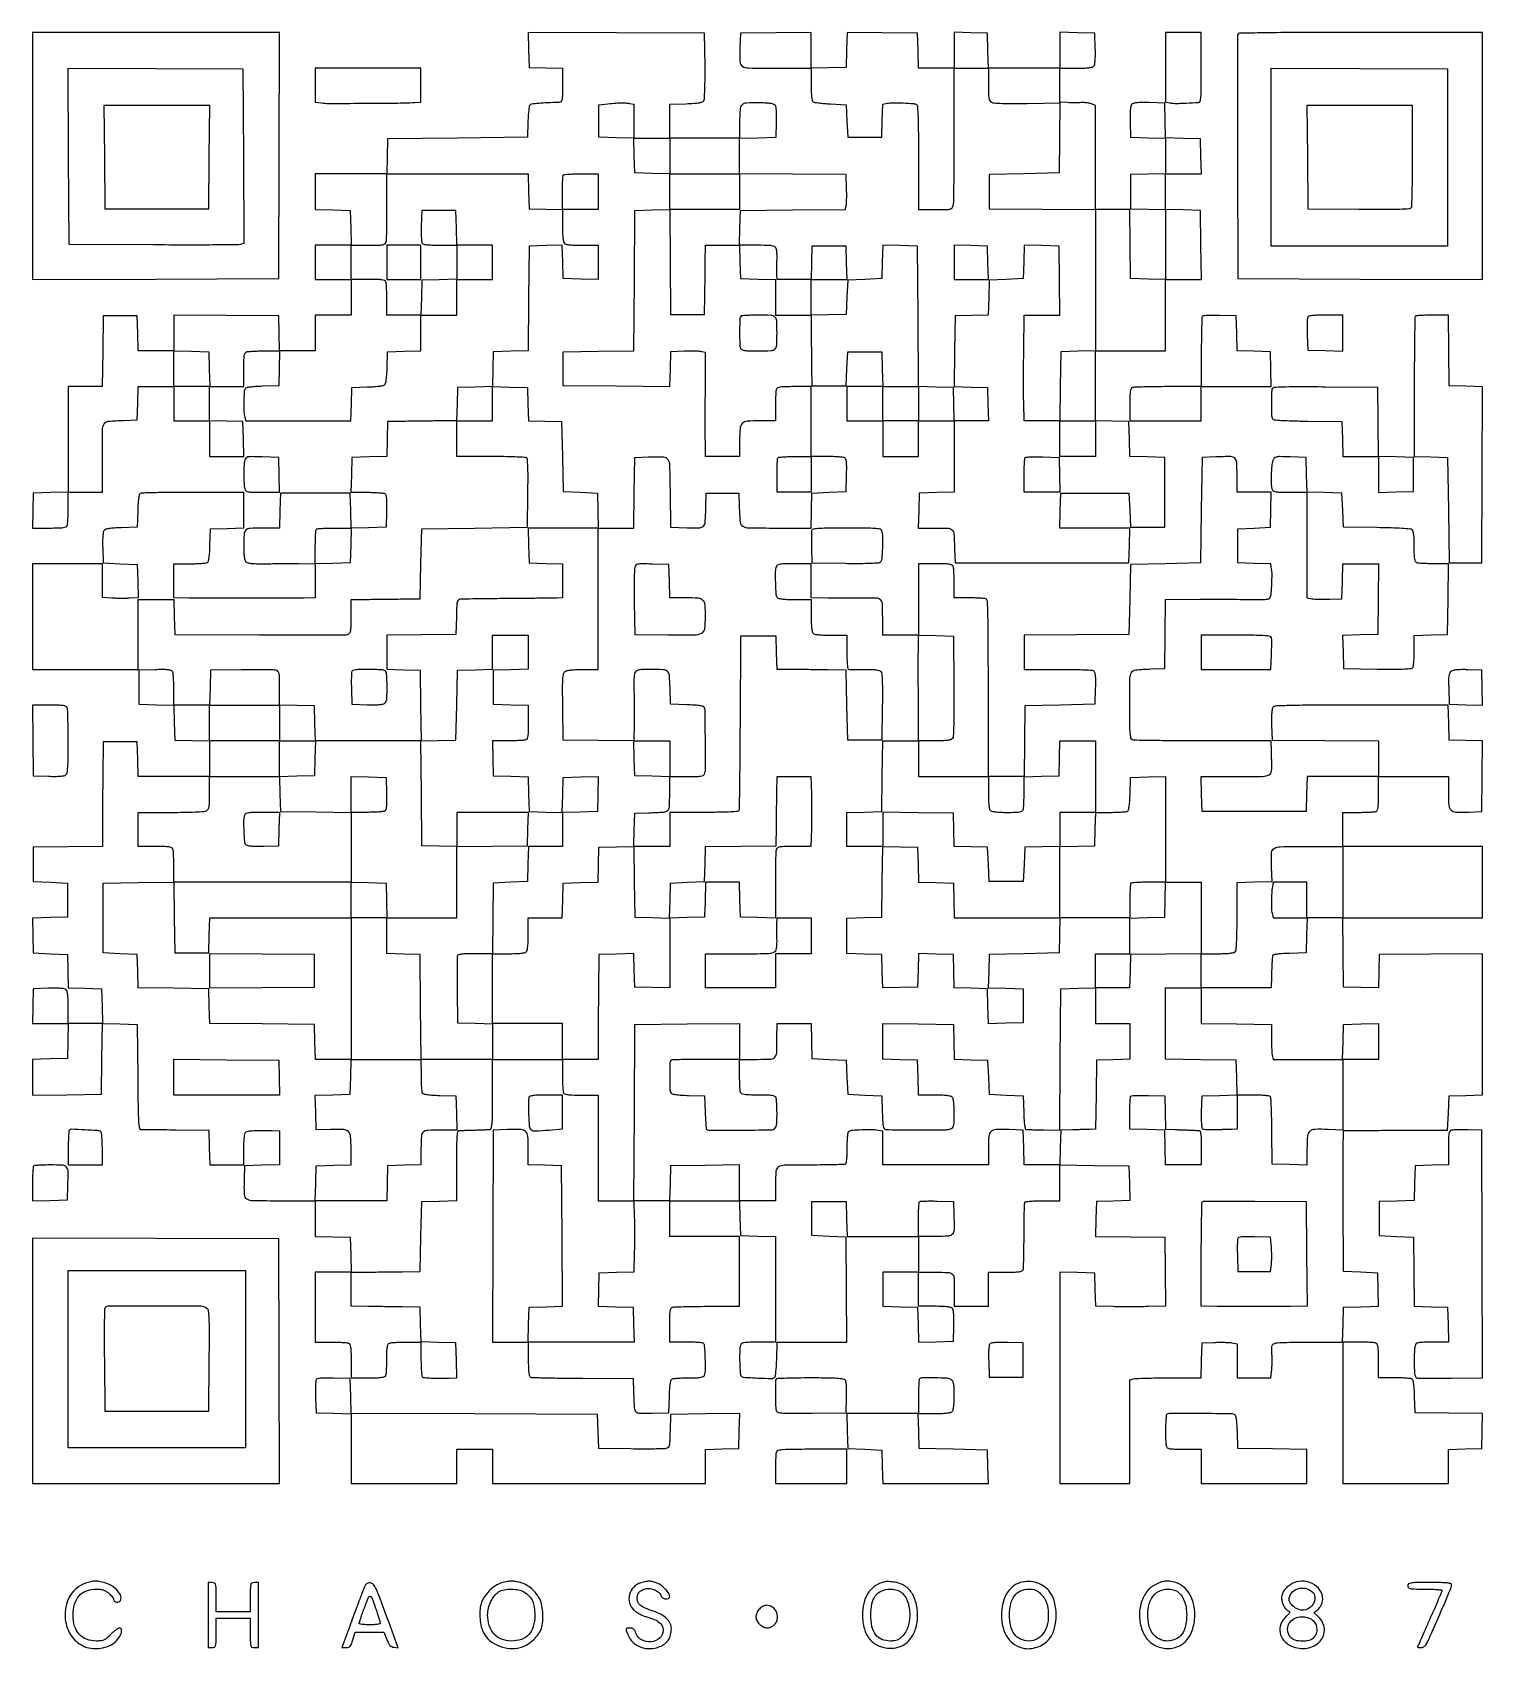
# Model space of a CAD drawing. Extents: x 179 to 1071, y 112 to 1107.
import ezdxf

# ---------------------------------------------------------------- set-up
doc = ezdxf.new("R2010")
doc.units = 0

msp = doc.modelspace()

# ---------------------------------------------------------------- linework, layer by layer
for points in [[(484.216081, 1096.258629), (484.5, 1085.5), (494.75, 1085.215017), (505, 1084.930034), (505, 1074.465017, -0.003275), (504.955911, 1067.733964, -0.04944), (504.69493, 1065.411428, -0.18565), (504.017191, 1064.37204, -0.151473), (502.75, 1063.944787, 0.005763), (495.93273, 1063.698845, 0.010637), (490.400084, 1063.317266, 0.006881), (486.018835, 1062.860437, 0.168504), (484.934694, 1062.334694, 0.16276), (484.584791, 1061.633241, 0.007468), (484.246674, 1058.944174, 0.011773), (483.964061, 1055.688968, 0.008109), (483.790711, 1051.990711), (483.5, 1042.5), (440.5, 1042), (397.5, 1041.5), (397.216168, 1030.75), (396.932337, 1020), (374.966168, 1020), (353, 1020), (353, 1009.033832), (353, 998.067663), (363.75, 997.783832), (374.5, 997.5), (374.783832, 986.75), (375.067663, 976), (364.033832, 976), (353, 976), (353, 965.5), (353, 955), (364, 955), (375, 955), (375, 944), (375, 933), (364, 933), (353, 933), (353, 922), (353, 911), (342.033832, 911), (331.067663, 911), (330.783832, 921.75), (330.5, 932.5), (298.25, 932.763853), (266, 933.027706), (266, 922.013853), (266, 911), (255.033832, 911), (244.067663, 911), (243.783832, 921.75), (243.5, 932.5), (233, 932.5), (222.5, 932.5), (222.230498, 910.75), (221.960995, 889), (211.480498, 889), (201, 889), (201, 856.533832), (201, 824.067663), (190.25, 823.783832), (179.5, 823.5), (179.216168, 812.75), (178.932337, 802), (189.359179, 802, 0.005326), (194.946379, 802.059521, 0.03028), (197.908208, 802.302479, 0.062919), (199.600474, 802.767294, 0.205485), (200.393011, 803.581787, 0.07203), (200.632106, 804.638111, 0.005915), (200.821697, 807.465525, 0.007831), (200.955695, 810.859224, 0.005951), (201, 814.581787), (201, 824), (211.5, 824), (222, 824), (222, 845.480948, -0.003164), (222.10758, 862.479112, -0.127215), (223.077367, 866.042339, -0.245296), (225.643505, 867.690422, -0.01508), (235, 868.24922), (243.5, 868.5), (243.784983, 878.75), (244.069966, 889), (255.034983, 889), (266, 889), (266, 878.5), (266, 868), (277, 868), (288, 868), (288, 857), (288, 846), (298.533832, 846), (309.067663, 846), (308.783832, 856.75), (308.5, 867.5), (298.25, 867.784983), (288, 868.069966), (288, 878.534983), (288, 889), (298.5, 889), (309, 889), (309, 899.393011, -0.005351), (309.059586, 904.960143, -0.030363), (309.30265, 907.913621, -0.063068), (309.76761, 909.601595, -0.205218), (310.581787, 910.393011, -0.0721), (311.638889, 910.632128, -0.005887), (314.475463, 910.821697, -0.007809), (317.880092, 910.955696, -0.00593), (321.615619, 911), (331.067663, 911), (330.783832, 900.25), (330.5, 889.5), (320.535034, 889.211195, 0.00836), (316.199826, 889.012968, 0.019108), (312.944063, 888.684251, 0.01918), (310.589, 888.262532, 0.199883), (309.800347, 887.711195, 0.132159), (309.203605, 885.804558, 0.007698), (309.048993, 879.654355, 0.011362), (309.127552, 873.604251, 0.056593), (309.630286, 870.25), (310.233263, 868), (342.581648, 868), (374.930034, 868), (375.215017, 878.25), (375.5, 888.5), (384.945876, 888.790118, 0.009946), (388.656458, 888.978014, 0.013559), (391.989806, 889.304393, 0.010378), (394.725829, 889.705244, 0.13239), (395.66079, 890.133444, 0.163569), (396.23762, 891.066292, 0.021361), (396.677469, 893.393218, 0.019778), (397.01443, 896.604268, 0.008873), (397.214914, 900.843326), (397.5, 910.5), (407.75, 910.784983), (418, 911.069966), (418, 922.034983), (418, 933), (429, 933), (440, 933), (440, 944), (440, 955), (451, 955), (462, 955), (462, 965.5), (462, 976), (451.033832, 976), (440.067663, 976), (439.783832, 986.75), (439.5, 997.5), (429, 997.5), (418.5, 997.5), (418.211769, 987.582645, 0.006827), (418.138177, 982.804805, 0.023663), (418.278982, 979.717063, 0.033714), (418.604266, 977.705135, 0.19692), (419.211769, 976.847958, 0.115445), (420.139851, 976.524351, 0.007585), (422.985645, 976.266219, 0.010675), (426.421391, 976.080714, 0.007755), (430.25, 976.015313), (440, 976), (440, 965.533832), (440, 955.067663), (429.25, 954.783832), (418.5, 954.5), (418.216168, 943.75), (417.932337, 933), (407.466168, 933), (397, 933), (397, 942.418213, 0.005951), (396.955695, 946.140776, 0.007831), (396.821697, 949.534475, 0.005915), (396.632106, 952.361889, 0.07203), (396.393011, 953.418213, 0.205218), (395.601595, 954.23239, 0.063068), (393.913621, 954.69735, 0.030363), (390.960143, 954.940414, 0.005351), (385.393011, 955), (375, 955), (375, 965.5), (375, 976), (385.393011, 976, 0.004973), (391.189863, 976.057652, 0.033632), (394.047289, 976.307247, 0.078579), (395.629862, 976.816287, 0.186196), (396.446009, 977.719899, 0.072938), (396.700008, 978.851551, 0.006692), (396.87834, 981.734044, 0.008533), (396.986822, 985.194514, 0.006585), (396.990985, 988.969899, -0.001541), (396.951255, 993.391316, -0.000823), (396.927974, 998.858345, -0.000819), (396.922525, 1004.441095, -0.001277), (396.937986, 1009.25), (397, 1020), (440.466168, 1020), (483.932337, 1020), (484.216168, 1009.25), (484.5, 998.5), (494.75, 998.215017), (505, 997.930034), (505, 988.165017, 0.00874), (505.074375, 983.910654, 0.018513), (505.311444, 980.622935, 0.019392), (505.672291, 978.199003, 0.150838), (506.2, 977.2, 0.150969), (507.200304, 976.671932, 0.019349), (509.630442, 976.311224, 0.018472), (512.928253, 976.074295, 0.008695), (517.2, 976), (527, 976), (527, 965.466168), (527, 954.932337), (516.25, 955.216168), (505.5, 955.5), (505.214635, 965.784593), (504.92927, 976.069185), (494.714635, 975.784593), (484.5, 975.5), (484.236191, 943.283692), (483.972383, 911.067383), (473.236191, 910.783692), (462.5, 910.5), (462.216508, 899.783492), (461.933016, 889.066984), (451.216508, 888.783492), (440.5, 888.5), (440.215017, 878.25), (439.930034, 868), (429.715017, 867.902492, 0.00036), (425.011161, 867.854202, 0.000199), (419.269411, 867.788832, 0.000199), (413.453142, 867.717979, 0.000321), (408.5, 867.652492), (397.5, 867.5), (397.216508, 856.783492), (396.933016, 846.066984), (386.216508, 845.783492), (375.5, 845.5), (375.216168, 834.75), (374.932337, 824), (384.716168, 823.984687, -0.007729), (388.557744, 823.919289, -0.010646), (392.004417, 823.733781, -0.007548), (394.859509, 823.475676, -0.11554), (395.788231, 823.152042, -0.19692), (396.395734, 822.294865, -0.033714), (396.721018, 820.282937, -0.023663), (396.861823, 817.195195, -0.006827), (396.788231, 812.417355), (396.5, 802.5), (385.784171, 802.216515), (375.068343, 801.93303), (374.784171, 812.716515), (374.5, 823.5), (353, 823.5), (331.5, 823.5), (331.216168, 812.75), (330.932337, 802), (320.5828, 802, 0.012604), (312.713129, 801.801594, 0.191943), (310.282476, 800.68777, 0.180973), (309.210938, 798.179732, 0.010977), (309.013655, 789.872445, 0.010648), (309.084288, 786.251708, 0.030066), (309.339058, 783.735696, 0.043438), (309.774808, 782.013719, 0.136692), (310.44782, 781.043305, 0.131997), (311.60031, 780.514404, 0.020002), (314.137717, 780.188419, 0.017993), (317.613058, 780.008263, 0.008019), (322.19782, 780.009308, -0.001953), (326.884095, 780.06723, -0.001151), (332.484672, 780.101684, -0.001151), (338.080299, 780.110352, -0.001969), (342.75, 780.088447), (353, 780), (353, 769.5), (353, 759), (345.75, 758.888878, -0.003617), (336.495826, 758.813994, -0.000318), (313.071457, 758.808803, -0.000431), (289.705369, 758.838625, -0.001679), (275.25, 758.918085), (266, 759), (266, 769.5), (266, 780), (275.75, 780.015313, 0.007309), (279.573123, 780.077211, 0.010173), (282.991726, 780.252233, 0.006962), (285.827893, 780.495095, 0.117226), (286.711195, 780.800347, 0.199883), (287.262532, 781.589, 0.01918), (287.684251, 783.944063, 0.019108), (288.012968, 787.199826, 0.00836), (288.211195, 791.535034), (288.5, 801.5), (298.75, 801.784983), (309, 802.069966), (309, 812.992664), (309, 823.915362), (277.75, 823.940577, 0.0023), (265.683976, 823.894801, 0.00362), (255.323899, 823.732805, 0.000976), (246.309193, 823.50895, 0.13539), (245.288805, 823.197861, 0.200135), (244.737382, 822.41004, 0.019196), (244.315704, 820.055926, 0.019117), (243.987029, 816.800743, 0.008357), (243.788805, 812.464966), (243.5, 802.5), (233.843326, 802.214914, 0.008399), (229.409522, 802.009433, 0.02215), (226.249332, 801.668713, 0.027795), (224.05425, 801.207107, 0.155031), (223.054467, 800.565629, 0.135457), (222.577687, 799.507799, 0.018909), (222.296226, 797.099804, 0.018158), (222.160695, 793.892546, 0.009201), (222.211141, 789.850715), (222.5, 780.5), (233, 780), (243.5, 779.5), (243.784393, 769.303452), (244.068786, 759.106905), (238.784393, 758.803452, -0.009765), (236.346854, 758.711191, -0.005377), (233.363228, 758.688668, -0.005358), (230.335369, 758.730824, -0.008555), (227.75, 758.838821), (222, 759.177642), (222, 769.588821), (222, 780), (200.5, 780), (179, 780), (179, 747.5), (179, 715), (211.5, 715), (244, 715), (244, 736.5), (244, 758), (254.966168, 758), (265.932337, 758), (266.216168, 747.25), (266.5, 736.5), (318.5, 736.234863, 0.000981), (338.594212, 736.171818, 0.001534), (355.885938, 736.204528, 0.000398), (370.985308, 736.29144, 0.056698), (372.75, 736.503915, 0.137059), (374.014461, 737.203786, 0.148927), (374.683589, 738.436887, 0.046734), (374.951408, 740.904905, 0.003673), (375, 747.519052), (375, 758), (385.25, 758.097508, 0.000362), (389.967406, 758.1458, 0.000201), (395.720312, 758.211168, 0.0002), (401.54442, 758.282022, 0.000324), (406.5, 758.347508), (417.5, 758.5), (418, 780), (418.5, 801.5), (451, 802), (483.5, 802.5), (483.77083, 823.428109, 0.002701), (483.849994, 833.928451, 0.012029), (483.714887, 840.091209, 0.012869), (483.427241, 844.095412, 0.230932), (482.77083, 845.162796, 0.130565), (481.741765, 845.487757, 0.002226), (475.777994, 845.73694, 0.005518), (468.794267, 845.920445, 0.003624), (460.75, 845.984687), (440, 846), (440, 857), (440, 868), (451, 868), (462, 868), (462, 878.533832), (462, 889.067663), (472.75, 888.783832), (483.5, 888.5), (483.784601, 878.284601), (484.069202, 868.069202), (494.284601, 867.784601), (504.5, 867.5), (505, 846), (505.5, 824.5), (516, 824), (526.5, 823.5), (526.783832, 812.75), (527.067663, 802), (505.5, 802), (483.932337, 802), (484.216168, 791.25), (484.5, 780.5), (494.75, 780.215017), (505, 779.930034), (505, 769.465017), (505, 759), (501.75, 758.896054, -0.005091), (499.488444, 758.846765, -0.000218), (491.523438, 758.757772, -0.000373), (482.07998, 758.663435, -0.000266), (471.5, 758.571274, 0.000542), (460.993205, 758.473949, 0.000802), (451.780251, 758.36384, 0.000353), (443.909784, 758.251589, 0.015985), (442.283832, 758.175221, 0.158577), (441.036004, 757.657276, 0.160833), (440.340461, 756.507106, 0.046193), (440.010101, 754.030987, 0.00348), (439.783832, 747.25), (439.5, 736.5), (418.25, 736.230112), (397, 735.960225), (397, 725.515095), (397, 715.069966), (407.25, 714.784983), (417.5, 714.5), (417.769502, 692.75), (418.039005, 671), (385.553334, 671), (353.067663, 671), (352.783832, 681.75), (352.5, 692.5), (341.75, 692.783832), (331, 693.067663), (331, 703.51478, 0.003678), (330.951487, 710.109424, 0.04695), (330.683747, 712.566377, 0.150102), (330.014382, 713.790604, 0.137333), (328.75, 714.480522, 0.051289), (327.16757, 714.677845, 0.002227), (321.579687, 714.773489, 0.003771), (314.942521, 714.807466, 0.002678), (307.5, 714.749574), (288.5, 714.5), (288.216168, 703.75), (287.932337, 693), (276.966168, 693), (266, 693), (265.984687, 702.75, 0.007755), (265.919286, 706.578609, 0.010675), (265.733781, 710.014355, 0.007585), (265.475649, 712.860149, 0.115445), (265.152042, 713.788231, 0.19692), (264.294865, 714.395734, 0.033714), (262.282937, 714.721018, 0.023663), (259.195195, 714.861823, 0.006827), (254.417355, 714.788231), (244.5, 714.5), (244.5, 704), (244.5, 693.5), (255.216508, 693.216508), (265.933016, 692.933016), (266.216508, 682.216508), (266.5, 671.5), (277.25, 671.216168), (288, 670.932337), (288, 659.966168), (288, 649), (266.033832, 649), (244.067663, 649), (243.783832, 659.75), (243.5, 670.5), (233, 670.5), (222.5, 670.5), (222.277664, 649, 0.000339), (222.190516, 639.981658, 0.000307), (222.112513, 630.663655, 0.000307), (222.052949, 622.323672, 0.000987), (222.027664, 616.769888), (222, 606.039775), (200.75, 605.769888), (179.5, 605.5), (179.5, 595), (179.5, 584.5), (190, 584), (200.5, 583.5), (200.5, 573), (200.5, 562.5), (189.716515, 562.215829), (178.93303, 561.931657), (179.216515, 551.215829), (179.5, 540.5), (190, 540), (200.5, 539.5), (200.784601, 529.284601), (201.069202, 519.069202), (211.284601, 518.784601), (221.5, 518.5), (221.783832, 507.75), (222.067663, 497), (211.533832, 497), (201, 497), (201, 506.877555, 0.007345), (200.929838, 511.653266, 0.024181), (200.685192, 514.794146, 0.035127), (200.271246, 516.875583, 0.154085), (199.600715, 517.916414, 0.132968), (198.513859, 518.412685, 0.020746), (196.150171, 518.703614, 0.018924), (192.957683, 518.84141, 0.009044), (188.850715, 518.788859), (179.5, 518.5), (179.216168, 507.75), (178.932337, 497), (190, 497), (201.067663, 497), (200.783832, 486.25), (200.5, 475.5), (189.75, 475.216168), (179, 474.932337), (179, 463.946281), (179, 452.960225), (200.25, 453.230112), (221.5, 453.5), (221.769596, 475.283633), (222.039192, 497.067266), (232.769596, 496.783633), (243.5, 496.5), (243.763853, 464.25, 0.001079), (243.966459, 444.655721, 0.012324), (244.253444, 436.932968, 0.025919), (244.719556, 432.848116, 0.354104), (245.763853, 431.923472, 0.007944), (247.028212, 431.887856, 0.000193), (252.865007, 431.818467, 0.000421), (259.710528, 431.745494, 0.000286), (267.5, 431.673472), (287.5, 431.5), (287.783832, 420.75), (288.067663, 410), (298.533832, 410), (309, 410), (309.015313, 419.25, -0.008564), (309.083719, 422.891651, -0.01156), (309.278071, 426.180407, -0.008708), (309.549609, 428.898746, -0.112428), (309.888304, 429.853513, -0.201789), (311.09201, 430.690792, -0.032899), (313.967568, 431.107027, -0.021422), (318.556834, 431.268356, -0.005017), (326.25, 431.131925), (331, 431), (331, 420.533832), (331, 410.067663), (320.25, 409.783832), (309.5, 409.5), (309.204946, 401, 0.017378), (309.205453, 391.813808, 0.257598), (310.800938, 389.146345, 0.129107), (314.504163, 388.118547, 0.003484), (331.519052, 388), (353, 388), (353, 377.033832), (353, 366.067663), (363.75, 365.783832), (374.5, 365.5), (374.783832, 354.75), (375.067663, 344), (364.033832, 344), (353, 344), (353, 322.5), (353, 301), (362.418213, 301, -0.005951), (366.140776, 300.955695, -0.007831), (369.534475, 300.821697, -0.005915), (372.361889, 300.632106, -0.07203), (373.418213, 300.393011, -0.205218), (374.23239, 299.601595, -0.063068), (374.69735, 297.913621, -0.030363), (374.940414, 294.960143, -0.005351), (375, 289.393011), (375, 279), (385.393011, 279, 0.005351), (390.960143, 279.059586, 0.030363), (393.913621, 279.30265, 0.063068), (395.601595, 279.76761, 0.205218), (396.393011, 280.581787, 0.070701), (396.631706, 281.623534, 0.006434), (396.821697, 284.287222, 0.008233), (396.955664, 287.484808, 0.006352), (397, 290.974799, -0.006824), (397.063195, 295.605148, -0.03479), (397.312102, 298.167248, -0.070258), (397.783827, 299.656877, -0.191652), (398.581787, 300.393011, -0.070946), (399.626193, 300.631778, -0.006338), (402.31865, 300.821697, -0.008159), (405.550804, 300.955669, -0.006277), (409.081787, 301), (418, 301), (418, 290.559017, 0.008567), (418.069298, 286.514827, 0.013072), (418.281203, 283.01128, 0.007599), (418.575867, 280.125303, 0.228948), (418.957287, 279.526398, 0.121482), (420.247189, 279.110653, 0.007502), (424.297703, 278.887604, 0.010325), (429.338105, 278.790019, 0.00632), (435.283832, 278.872858), (440.067663, 279), (439.783832, 289.75), (439.5, 300.5), (428.783492, 300.783492), (418.066984, 301.066984), (417.783492, 311.783492), (417.5, 322.5), (406.5, 322.652492, 0.000324), (401.54442, 322.717978, 0.0002), (395.720312, 322.788832, 0.000201), (389.967406, 322.8542, 0.000362), (385.25, 322.902492), (375, 323), (375, 333.5), (375, 344), (385.25, 344.072108, 0.00076), (389.967405, 344.112467, 0.000422), (395.720312, 344.17529, 0.000421), (401.544418, 344.248714, 0.000681), (406.5, 344.322108), (417.5, 344.5), (418, 366), (418.5, 387.5), (429.25, 387.783832), (440, 388.067663), (440, 409.533832, -0.002568), (440.055089, 420.259889, -0.011882), (440.266145, 426.458527, -0.011426), (440.590663, 430.473579, -0.35337), (441.25, 431.136287, -0.01653), (442.082962, 431.199333, -0.001096), (444.482813, 431.296087, -0.001584), (447.344678, 431.396108, -0.001183), (450.5, 431.488906, 0.001146), (453.691423, 431.582527, 0.001417), (456.664062, 431.684983, 0.001162), (459.160667, 431.783926, 0.010522), (460.25, 431.852619, 0.311924), (461.249515, 432.675439, 0.049207), (461.727937, 435.319571, 0.018474), (461.956064, 440.533984, 0.001694), (462, 453.5), (462, 475), (483.5, 475), (505, 475), (505, 465.581787, 0.005951), (505.044305, 461.859224, 0.007831), (505.178303, 458.465525, 0.005915), (505.367894, 455.638111, 0.07203), (505.606989, 454.581787, 0.205218), (506.398405, 453.76761, 0.063068), (508.086379, 453.30265, 0.030363), (511.039857, 453.059586, 0.005351), (516.606989, 453), (527, 453), (527, 420.5), (527, 388), (537.966168, 388), (548.932337, 388), (549.216168, 377.75, -0.004724), (549.303092, 372.984151, -0.002495), (549.325568, 367.069134, -0.002482), (549.288307, 361.014999, -0.003833), (549.19002, 355.783223), (548.88004, 344.066447), (538.19002, 343.783223), (527.5, 343.5), (527.215394, 333.284183), (526.930789, 323.068365), (537.715394, 322.784183), (548.5, 322.5), (548.783832, 311.75), (549.067663, 301), (539.283832, 300.989367, 0.000597), (534.647721, 300.978789, 0.000287), (528.702126, 300.954706, 0.000285), (522.499957, 300.922489, 0.000408), (517, 300.886304, -0.001173), (511.464508, 300.858358, -0.000792), (505.150999, 300.8513, -0.000798), (499.047262, 300.863891, -0.001591), (494.216168, 300.896937), (483.932337, 301), (484.216168, 311.75), (484.5, 322.5), (494.760596, 322.7851), (505.021193, 323.0702), (504.760596, 366.2851), (504.5, 409.5), (494.25, 409.784983), (484, 410.069966), (484, 419.999799, 0.018385), (483.714843, 427.752275, 0.190058), (482.352383, 430.578778, 0.180404), (479.390744, 431.792788, 0.01627), (471.243181, 431.788833), (462.5, 431.5), (462.242758, 366.25), (461.985517, 301), (472.992758, 301), (484, 301), (484, 290.468615, 0.006207), (484.063528, 285.351, 0.023583), (484.293405, 282.163056, 0.034381), (484.676007, 280.150606, 0.241481), (485.32139, 279.430165, 0.085611), (486.377617, 279.220891, 0.000629), (495.339902, 279.009908, 0.002355), (505.620934, 278.829261, 0.001505), (517.57139, 278.71155), (548.5, 278.5), (548.75078, 270, 0.007628), (549.167898, 260.685433, 0.170037), (550.198021, 258.227472, 0.207027), (552.474513, 257.186732, 0.012089), (560.277755, 257.215323), (570.5, 257.5), (570.788805, 267.464966, -0.00836), (570.987032, 271.800174, -0.019108), (571.315749, 275.055937, -0.01918), (571.737468, 277.411, -0.199883), (572.288805, 278.199653, -0.115495), (573.161051, 278.504423, -0.007626), (575.829971, 278.747767, -0.010713), (579.052528, 278.922753, -0.007787), (582.643011, 278.984687, 0.0061), (587.639876, 279.054022, 0.036929), (590.216248, 279.312261, 0.08218), (591.670761, 279.823042, 0.1775), (592.439901, 280.703981, 0.091423), (593.04084, 283.93179, 0.010941), (592.893965, 291.219109, 0.006559), (592.477375, 298.765248, 0.234499), (591.618492, 300.234687, 0.122219), (590.787958, 300.526562, 0.006455), (587.964495, 300.758058, 0.009848), (584.56653, 300.92538, 0.006984), (580.75, 300.984687), (571, 301), (571, 311.393011, -0.005351), (571.059586, 316.960143, -0.030363), (571.30265, 319.913621, -0.063068), (571.76761, 321.601595, -0.205218), (572.581787, 322.393011, -0.082815), (573.775876, 322.636501, -0.001919), (579.5499, 322.821697, -0.004216), (586.334577, 322.955997, -0.00284), (594.081787, 323), (614, 323), (614, 344.5), (614, 366), (592.5, 366), (571, 366), (571, 377), (571, 388), (592.466168, 388), (613.932337, 388), (614.216168, 377.25), (614.5, 366.5), (625.25, 366.216168), (636, 365.932337), (636.080645, 355.966168, -0.000778), (636.111626, 351.226275, -0.000367), (636.137601, 345.108812, -0.000364), (636.155426, 338.705042, -0.000514), (636.16129, 333, -0.000518), (636.155416, 327.328331, -0.000378), (636.137601, 321.028125, -0.000382), (636.111638, 315.057377, -0.000844), (636.080645, 310.5), (636, 301), (626.581787, 301, 0.005951), (622.859224, 300.955695, 0.007831), (619.465525, 300.821697, 0.005915), (616.638111, 300.632106, 0.07203), (615.581787, 300.393011, 0.19467), (614.780298, 299.644942, 0.069116), (614.312224, 298.117276, 0.033827), (614.069372, 295.475625, 0.00643), (614.015313, 290.643011, 0.007669), (614.076382, 287.053884, 0.010583), (614.248778, 283.835561, 0.007462), (614.488346, 281.169118, 0.115963), (614.788585, 280.307836, 0.238871), (616.381675, 279.362557, 0.005895), (625.114481, 278.883699, 0.006457), (633.798042, 278.622444, 0.202967), (635.742197, 279.40648, 0.168511), (636.055932, 280.050871, 0.005297), (636.377571, 283.000591, 0.00977), (636.655412, 286.533658, 0.006555), (636.841025, 290.58095), (637.18205, 301), (658.604878, 301), (680.027706, 301), (679.763853, 333.25), (679.5, 365.5), (669, 366), (658.5, 366.5), (658.5, 377), (658.5, 387.5), (669, 387.5), (679.5, 387.5), (679.783832, 376.75), (680.067663, 366), (702.033832, 366), (724, 366), (724, 355), (724, 344), (713, 344), (702, 344), (702, 333.533832), (702, 323.067663), (712.75, 322.783832), (723.5, 322.5), (723.784171, 311.716515), (724.068343, 300.93303), (734.784171, 301.216515), (745.5, 301.5), (745.788859, 310.850715, 0.009044), (745.84141, 314.957683, 0.018924), (745.703614, 318.150171, 0.020746), (745.412685, 320.513859, 0.132968), (744.916414, 321.600715, 0.154085), (743.875583, 322.271246, 0.035127), (741.794146, 322.685192, 0.024181), (738.653266, 322.929838, 0.007345), (733.877555, 323), (724, 323), (724, 333.5), (724, 344), (734.432612, 344, -0.011126), (742.286888, 343.825198, -0.165694), (744.809935, 342.838147, -0.207988), (745.916223, 340.601614, -0.018938), (745.988454, 334.240655, 0.002367), (745.936179, 331.841122, 0.002191), (745.904983, 329.378505, 0.002185), (745.896396, 327.18603, 0.00733), (745.9181, 325.75), (746, 323), (756.5, 323), (767, 323), (767, 333.5), (767, 344), (777.393011, 344, 0.005548), (782.847127, 344.060521, 0.028856), (785.845765, 344.300585, 0.056089), (787.591489, 344.745678, 0.213844), (788.369202, 345.519741, 0.083016), (788.603245, 346.66985, 0.001854), (788.781072, 352.332118, 0.00414), (788.910111, 358.979916, 0.002782), (788.952381, 366.576708, -0.002787), (788.994503, 374.133165, -0.004325), (789.123586, 380.65189, -0.00141), (789.299584, 386.278283, -0.130606), (789.535207, 387.056967, -0.229468), (790.126712, 387.432853, -0.007408), (793.013867, 387.722984, -0.012896), (796.515436, 387.931742, -0.00844), (800.559017, 388), (811, 388), (811, 399.019888), (811, 410.039775), (832.25, 409.769888), (853.5, 409.5), (853.783473, 398.785353), (854.066946, 388.070705), (843.783473, 387.785353), (833.5, 387.5), (833.216371, 376.769986), (832.932742, 366.039971), (854.216371, 365.769986), (875.5, 365.5), (875.769629, 344.338997), (876.039257, 323.177994), (865.269629, 322.838997, -0.004764), (860.370632, 322.731502, -0.002808), (854.515836, 322.691718, -0.002808), (848.666157, 322.717677, -0.004802), (843.78428, 322.813661), (833.068561, 323.127322), (832.78428, 333.313661), (832.5, 343.5), (821.75, 343.783832), (811, 344.067663), (811, 279.033832), (811, 214), (832.5, 214), (854, 214), (854, 245.883369), (854, 277.766737), (856.25, 278.369714, -0.056178), (857.845984, 278.61027, -0.002325), (863.630687, 278.799577, -0.00401), (870.499162, 278.937273, -0.002833), (878.216168, 278.986345), (897.932337, 279), (898.216168, 289.75), (898.5, 300.5), (906, 300.80649, -0.008667), (909.109769, 300.879612, -0.00841), (912.251562, 300.846169, -0.008349), (915.012596, 300.724159, -0.030569), (916.75, 300.511177), (920, 299.909374), (920, 289.454687), (920, 279), (930.372192, 279), (940.744384, 279), (941.240606, 282.75, 0.020239), (941.413553, 284.643411, 0.007234), (941.511592, 287.354508, 0.007164), (941.533497, 290.334585, 0.008407), (941.466288, 293.158963, -0.00749), (941.364576, 297.127075, -0.066355), (941.576942, 298.861018, -0.160581), (942.184633, 299.803224, -0.104734), (943.347873, 300.395308, -0.056676), (944.885355, 300.625916, -0.002168), (950.669375, 300.807096, -0.003862), (957.526973, 300.939151, -0.00271), (965.25, 300.986345), (985, 301), (985, 257.5), (985, 214), (1017.5, 214), (1050, 214), (1050, 224.465017), (1050, 234.930034), (1060.25, 235.215017), (1070.5, 235.5), (1070.783625, 246.229609), (1071.06725, 256.959219), (1050.283625, 257.229609), (1029.5, 257.5), (1029.211195, 267.464966, 0.00836), (1029.012968, 271.800174, 0.019108), (1028.684251, 275.055937, 0.01918), (1028.262532, 277.411, 0.199883), (1027.711195, 278.199653, 0.117226), (1026.827893, 278.504905, 0.006962), (1023.991726, 278.747767, 0.010173), (1020.573123, 278.922789, 0.007309), (1016.75, 278.984687), (1007, 279), (1007, 289.393011, 0.005351), (1006.940414, 294.960143, 0.030363), (1006.69735, 297.913621, 0.063068), (1006.23239, 299.601595, 0.205218), (1005.418213, 300.393011, 0.0721), (1004.361111, 300.632128, 0.005887), (1001.524537, 300.821697, 0.007809), (998.119908, 300.955696, 0.00593), (994.384381, 301), (984.932337, 301), (985.216168, 311.75), (985.5, 322.5), (996.284606, 322.784183), (1007.069211, 323.068365), (1006.784606, 333.284183), (1006.5, 343.5), (996, 344), (985.5, 344.5), (985.239377, 387.75, -0.001649), (985.194121, 404.341878, -0.00274), (985.278746, 418.328313, -0.000306), (985.429669, 430.758122, -0.368263), (985.739377, 431.112343, -0.034659), (986.348584, 431.159558, -0.000077), (995.529692, 431.232121, -0.000521), (1005.869195, 431.301473, -0.000324), (1018, 431.362343), (1049.5, 431.5), (1050, 442), (1050.5, 452.5), (1060.75, 452.784983), (1071, 453.069966), (1071, 496.54903), (1071, 540.028094), (1039.25, 539.764047), (1007.5, 539.5), (1007.214647, 529.216527), (1006.929295, 518.933054), (996.214647, 519.216527), (985.5, 519.5), (985.230112, 540.75), (984.960225, 562), (1027.980112, 562), (1071, 562), (1071, 584), (1071, 606), (1028, 606), (985, 606), (985, 616.5), (985, 627), (994.418213, 627, 0.005951), (998.140776, 627.044305, 0.007831), (1001.534475, 627.178303, 0.005915), (1004.361889, 627.367894, 0.07203), (1005.418213, 627.606989, 0.205218), (1006.23239, 628.398405, 0.063068), (1006.69735, 630.086379, 0.030363), (1006.940414, 633.039857, 0.005351), (1007, 638.606989), (1007, 649), (1028.5, 649), (1050, 649), (1050, 639.035184, 0.017911), (1050.277655, 631.286847, 0.185014), (1051.608188, 628.442394, 0.184841), (1054.49937, 627.213805, 0.017872), (1062.259538, 627.209712), (1070.5, 627.5), (1070.769404, 649.214803), (1071.038809, 670.929605), (1060.769404, 671.214803), (1050.5, 671.5), (1050.216168, 682.25), (1049.932337, 693), (996.588613, 693, 0.000857), (967.611102, 692.95034, 0.00556), (953.015463, 692.738, 0.004458), (943.727213, 692.416657, 0.211725), (942.083586, 691.600715, 0.132968), (941.587315, 690.513859, 0.020746), (941.296386, 688.150171, 0.018924), (941.15859, 684.957683, 0.009044), (941.211141, 680.850715), (941.5, 671.5), (974.25, 671.236336), (1007, 670.972671), (1007, 659.986336), (1007, 649), (985.033832, 649), (963.067663, 649), (962.783832, 638.25), (962.5, 627.5), (930.5, 627.5), (898.5, 627.5), (898.216168, 638.25), (897.932337, 649), (918.930985, 649, 0.003266), (934.522409, 649.101844, 0.069679), (939.075556, 649.800224, 0.253665), (940.98147, 651.716779, 0.086346), (941.441212, 655.75, -0.004589), (941.359153, 657.403445, -0.00156), (941.26945, 659.807813, -0.001551), (941.186877, 662.464552, -0.001785), (941.125, 665), (941, 671), (899.081787, 671, -0.001354), (882.899557, 671.043815, -0.002134), (869.0124, 671.178303, -0.000509), (856.856237, 671.360303, -0.08783), (855.581787, 671.606989, -0.2572), (854.698652, 672.653567, -0.030988), (854.276214, 675.753028, -0.01627), (854.049795, 681.276688, -0.002108), (854, 693.087937, -0.003315), (854.1094, 709.590028, -0.13004), (855.083213, 713.083022, -0.242706), (857.637799, 714.699169, -0.014596), (867, 715.24922), (875.5, 715.5), (875.769888, 736.75), (876.039775, 758), (897.269888, 758.112078, -0.001081), (906.186003, 758.139864, -0.000974), (915.420087, 758.130688, -0.000975), (923.700217, 758.090191, -0.003085), (929.245301, 758.018045, 0.005577), (934.633691, 757.974801, 0.024557), (937.806325, 758.140667, 0.040012), (939.734049, 758.494079, 0.252555), (940.435957, 759.155967, 0.059841), (940.987364, 761.870115, 0.008317), (941.356805, 767.611318, 0.009327), (941.52387, 773.375572, 0.042825), (941.272548, 776.707907), (940.74922, 779.932802), (930.62461, 780.216401), (920.5, 780.5), (920.5, 791), (920.5, 801.5), (930.5, 802), (940.5, 802.5), (940.783832, 813.25), (941.067663, 824), (930.533832, 824), (920, 824), (920, 834.480948, 0.01319), (919.788355, 842.50249, 0.203196), (918.602972, 844.933469, 0.179688), (915.965089, 845.928151, 0.009927), (907, 845.795054), (898.5, 845.5), (898, 813), (897.5, 780.5), (876, 780), (854.5, 779.5), (854, 758), (853.5, 736.5), (821.25, 736.236147), (789, 735.972294), (789, 725.486147), (789, 715), (793.75, 714.955706, 0.002079), (796.5118, 714.941436, 0.000349), (801.804688, 714.939786, 0.000382), (808.026022, 714.946937, 0.000339), (814.5, 714.963709, -0.004921), (820.724396, 714.922791, -0.007288), (826.178418, 714.753703, -0.003699), (830.776101, 714.509947, -0.13018), (831.788231, 714.175358, -0.193884), (832.395063, 713.306388, -0.033488), (832.720496, 711.285187, -0.023583), (832.861471, 708.190998, -0.006857), (832.788231, 703.417355), (832.5, 693.5), (811, 693), (789.5, 692.5), (789.230498, 670.75), (788.960995, 649), (777.980498, 649), (767, 649), (767, 703.393011, 0.000692), (766.955892, 735.24239, 0.006496), (766.73994, 748.943119, 0.006953), (766.393632, 757.056534, 0.295101), (765.418213, 758.393011, 0.070946), (764.373807, 758.631778, 0.006338), (761.68135, 758.821697, 0.008159), (758.449196, 758.955669, 0.006277), (754.918213, 759), (746, 759), (746, 767.918213, 0.006277), (745.955669, 771.449196, 0.008159), (745.821697, 774.68135, 0.006338), (745.631778, 777.373807, 0.070946), (745.393011, 778.418213, 0.205218), (744.601595, 779.23239, 0.063068), (742.913621, 779.69735, 0.030363), (739.960143, 779.940414, 0.005351), (734.393011, 780), (724, 780), (724, 758), (724, 736), (713, 736), (702, 736), (702, 746.980948, 0.011994), (701.797447, 755.423471, 0.207774), (700.606959, 757.840322, 0.173408), (697.934847, 758.846067, 0.00788), (688, 758.854259, -0.00242), (683.624028, 758.810079, -0.001338), (678.279688, 758.796294, -0.001334), (672.864143, 758.811275, -0.002149), (668.25, 758.856183), (658, 759), (658, 769.5), (658, 780), (647.606989, 780, 0.005351), (642.039857, 779.940414, 0.030363), (639.086379, 779.69735, 0.063068), (637.398405, 779.23239, 0.205218), (636.606989, 778.418213, 0.087326), (635.967489, 775.131964, 0.012209), (636.01219, 768.18065, 0.008428), (636.351405, 761.075108, 0.182186), (637.2, 759.2, 0.150969), (638.200304, 758.671932, 0.019349), (640.630442, 758.311224, 0.018472), (643.928253, 758.074295, 0.008695), (648.2, 758), (658, 758), (658, 748.2, 0.008695), (658.074295, 743.928253, 0.018472), (658.311224, 740.630442, 0.019349), (658.671932, 738.200304, 0.150969), (659.2, 737.2, 0.150969), (660.200304, 736.671932, 0.019349), (662.630442, 736.311224, 0.018472), (665.928253, 736.074295, 0.008695), (670.2, 736), (680, 736), (680, 725.5, 0.006005), (680.060567, 720.457419, 0.023438), (680.281335, 717.348344, 0.034149), (680.642374, 715.429997, 0.326874), (681.25, 714.933947, 0.013822), (682.092772, 714.912745, 0.000813), (684.653391, 714.923287, 0.001229), (687.702835, 714.948297, 0.000905), (691.080692, 714.990414, -0.008598), (695.266221, 714.978201, -0.028344), (698.017153, 714.766553, -0.043349), (699.841854, 714.358321, -0.143811), (700.851786, 713.678586, -0.153464), (701.428812, 712.267489, -0.010372), (701.705198, 707.87758, -0.010649), (701.83755, 701.526495, -0.003212), (701.771094, 691.87212), (701.5, 671.5), (691, 671.5), (680.5, 671.5), (680, 693), (679.5, 714.5), (668.5, 714.677892, 0.000677), (663.546856, 714.751286, 0.00042), (657.730589, 714.82471, 0.000421), (651.988838, 714.887535, 0.00076), (647.284983, 714.927892), (637.069966, 715), (636.784983, 725.25), (636.5, 735.5), (625.5, 735.5), (614.5, 735.5), (614.249345, 682.5, -0.000816), (614.119528, 662.091505, -0.001313), (613.934857, 644.701563, -0.000201), (613.724364, 629.278261, -0.086255), (613.53073, 628.25, -0.284807), (612.687406, 627.598649, -0.011166), (608.614138, 627.270421, -0.011783), (602.430441, 627.056925, -0.002737), (592.031385, 627), (571, 627), (571, 616.5), (571, 606), (559.965017, 606), (548.930034, 606), (549.215017, 616.25), (549.5, 626.5), (558, 626.75078, 0.007926), (567.243436, 627.170229, 0.170244), (569.72373, 628.214363, 0.199796), (570.815028, 630.528292, 0.011573), (571, 638.519052), (571, 649), (581.393011, 649, 0.005578), (586.830091, 649.06066, 0.028634), (589.835411, 649.300284, 0.055077), (591.590188, 649.742488, 0.2151), (592.36573, 650.510694, 0.091397), (592.952633, 653.66219, 0.001538), (592.930566, 671.427952, 0.001081), (592.812994, 689.56844, 0.138496), (592.187814, 691.711195, 0.201558), (591.404658, 692.2631, 0.019281), (589.055866, 692.68455, 0.019168), (585.80394, 693.012985, 0.008338), (581.464966, 693.211195), (571.5, 693.5), (571.216207, 703.642206, 0.013566), (570.791612, 711.339711, 0.193793), (569.582987, 713.748364, 0.171775), (566.979637, 714.796189, 0.010187), (558.356989, 714.986345, 0.021073), (552.136532, 714.734516, 0.219209), (549.964343, 713.507499, 0.151577), (549.05827, 710.810861, 0.008839), (549.009015, 702.030101, -0.001542), (549.048747, 697.607373, -0.000822), (549.072026, 692.135926, -0.000818), (549.077474, 686.546913, -0.001274), (549.062014, 681.730498), (549, 670.960995), (527.25, 671.230498), (505.5, 671.5), (505.228506, 691.997699, -0.002045), (505.118514, 704.011807, -0.017809), (505.281557, 709.34739, -0.040311), (505.719057, 712.307424, -0.179932), (506.669635, 713.747699, -0.109922), (507.903402, 714.287467, -0.020079), (510.381716, 714.670374, -0.018412), (513.647961, 714.920136, -0.009875), (517.69113, 715), (527, 715), (527, 758.5), (527, 802), (537.980498, 802), (548.960995, 802), (549.230498, 823.75), (549.5, 845.5), (558, 845.795054, -0.017415), (567.138025, 845.793888, -0.254171), (569.822906, 844.210822, -0.129025), (570.89695, 840.525869, -0.003568), (571.230153, 823.735929), (571.5, 802.5), (581.722245, 802.215323, 0.012089), (589.525487, 802.186732, 0.207027), (591.801979, 803.227472, 0.170037), (592.832102, 805.685433, 0.007628), (593.24922, 815), (593.5, 823.5), (603.5, 823.5), (613.5, 823.5), (613.75078, 815, 0.015052), (614.309087, 805.643171, 0.245155), (615.955394, 803.077685, 0.12737), (619.514702, 802.107678, 0.003172), (636.48522, 802), (657.932337, 802), (658.216168, 812.75), (658.5, 823.5), (669, 824), (679.5, 824.5), (679.788231, 834.417355, 0.006827), (679.861823, 839.195195, 0.023663), (679.721018, 842.282937, 0.033714), (679.395734, 844.294865, 0.19692), (678.788231, 845.152042, 0.115445), (677.860149, 845.475649, 0.007585), (675.014355, 845.733781, 0.010675), (671.578609, 845.919286, 0.007755), (667.75, 845.984687), (658, 846), (658, 867.5), (658, 889), (647.606989, 889, 0.005351), (642.039857, 888.940414, 0.030363), (639.086379, 888.69735, 0.063068), (637.398405, 888.23239, 0.205218), (636.606989, 887.418213, 0.070946), (636.368222, 886.373807, 0.006338), (636.178303, 883.68135, 0.008159), (636.044331, 880.449196, 0.006277), (636, 876.918213), (636, 868), (626.571429, 868, 0.018171), (618.634514, 867.711464, 0.180091), (615.65262, 866.34738, 0.180091), (614.288536, 863.365486, 0.018171), (614, 855.428571), (614, 846), (603.5, 846), (593, 846), (592.918618, 855.75, -0.001707), (592.893019, 860.940261, -0.000461), (592.888124, 869.165506, -0.000467), (592.899902, 878.503032, -0.000484), (592.929089, 887.72832), (593.020942, 909.95664), (590.760471, 910.523374, 0.047881), (589.406168, 910.728004, 0.007257), (586.667138, 910.836958, 0.008076), (583.420065, 910.866476, 0.006909), (580, 910.795054), (571.5, 910.5), (571.21603, 899.736379), (570.93206, 888.972758), (538.21603, 889.236379), (505.5, 889.5), (505.5, 900), (505.5, 910.5), (527.239392, 910.769473), (548.978784, 911.038946), (549.239392, 954.269473), (549.5, 997.5), (560.236102, 997.783691), (570.972205, 998.067381), (571.236102, 965.783691), (571.5, 933.5), (582, 933.5), (592.5, 933.5), (592.628498, 944.5, -0.000013), (592.686515, 949.455578, -0.000008), (592.754941, 955.279687, -0.000008), (592.822714, 961.032592, -0.000014), (592.878498, 965.75), (593, 976), (603.465017, 976), (613.930034, 976), (614.215017, 965.75), (614.5, 955.5), (625.25, 955.216168), (636, 954.932337), (636, 943.966168), (636, 933), (647, 933), (658, 933), (658.045446, 922.25, 0.001152), (658.077525, 917.339105, 0.000664), (658.13763, 911.426562, 0.000664), (658.213743, 905.490286, 0.001111), (658.295446, 900.5), (658.5, 889.5), (669, 889.5), (679.5, 889.5), (680, 900), (680.5, 910.5), (691, 910.5), (701.5, 910.5), (701.783832, 899.75), (702.067663, 889), (691.033832, 889), (680, 889), (680, 878.5), (680, 868), (691, 868), (702, 868), (702, 857), (702, 846), (713, 846), (724, 846), (724, 857), (724, 868), (735, 868), (746, 868), (746, 846.033832), (746, 824.067663), (735.25, 823.783832), (724.5, 823.5), (724.216168, 812.75), (723.932337, 802), (734.447116, 802, -0.011499), (742.465557, 801.81557, -0.199502), (744.783315, 800.724908, -0.170595), (745.829399, 798.245155, -0.007942), (746.24922, 789), (746.5, 780.5), (800, 780.5), (853.5, 780.5), (853.783832, 791.25), (854.067663, 802), (832.5, 802), (810.932337, 802), (811.216168, 812.75), (811.5, 823.5), (832.5, 823.5), (853.5, 823.5), (854, 813), (854.5, 802.5), (865, 802.5), (875.5, 802.5), (875.5, 824), (875.5, 845.5), (864.783492, 845.783492), (854.066984, 846.066984), (853.783492, 856.783492), (853.5, 867.5), (843.25, 867.784983), (833, 868.069966), (833, 889.534983), (833, 911), (854.5, 911), (876, 911), (876, 933), (876, 955), (887.019888, 955), (898.039775, 955), (897.769888, 976.25), (897.5, 997.5), (886.75, 997.783832), (876, 998.067663), (876, 1009.033832), (876, 1020), (887.033832, 1020), (898.067663, 1020), (897.783832, 1030.75), (897.5, 1041.5), (886.783492, 1041.783492), (876.066984, 1042.066984), (875.783492, 1052.783492), (875.5, 1063.5), (865.900987, 1063.784391, 0.006919), (861.065714, 1063.860698, 0.027023), (858.081903, 1063.705126, 0.044369), (856.166788, 1063.32726, 0.149751), (855.112128, 1062.635106, 0.1305), (854.596888, 1061.521045, 0.02258), (854.296615, 1059.197242, 0.019663), (854.156589, 1056.019073, 0.008898), (854.211141, 1051.850715), (854.5, 1042.5), (865.25, 1042.216168), (876, 1041.932337), (876, 1031), (876, 1020.067663), (865.25, 1019.783832), (854.5, 1019.5), (854.5, 1009), (854.5, 998.5), (865.25, 998.216168), (876, 997.932337), (876, 976.432337), (876, 954.932337), (865.25, 955.216168), (854.5, 955.5), (854.230112, 976.75), (853.960225, 998), (843.480112, 998), (833, 998), (833, 1030.024751), (833, 1062.049502), (830.412936, 1063.033102, 0.040557), (829.161271, 1063.396076, 0.019468), (827.509835, 1063.6664, 0.019158), (825.75469, 1063.815964, 0.025924), (824.162936, 1063.807787, -0.009484), (822.422557, 1063.74161, -0.004511), (820.180675, 1063.719156, -0.00447), (817.836091, 1063.737789, -0.006328), (815.75, 1063.799436), (811, 1064), (811, 1074.5), (811, 1085), (820.877555, 1085, 0.007345), (825.653266, 1085.070162, 0.024181), (828.794146, 1085.314808, 0.035127), (830.875583, 1085.728754, 0.154085), (831.916414, 1086.399285, 0.132968), (832.412685, 1087.486141, 0.020746), (832.703614, 1089.849829, 0.018924), (832.84141, 1093.042317, 0.009044), (832.788859, 1097.149285), (832.5, 1106.5), (821.75, 1106.783832), (811, 1107.067663), (811, 1096.033832), (811, 1085), (789.033832, 1085), (767.067663, 1085), (766.783832, 1095.75), (766.5, 1106.5), (756.25, 1106.784983), (746, 1107.069966), (746, 1096.034983), (746, 1085), (735.033832, 1085), (724.067663, 1085), (723.783832, 1095.75), (723.5, 1106.5), (701.784029, 1106.769408), (680.068057, 1107.038815), (679.784029, 1096.269408), (679.5, 1085.5), (668.75, 1085.216168), (658, 1084.932337), (658, 1095.985671), (658, 1107.039005), (636.25, 1106.769502), (614.5, 1106.5), (614.204946, 1098, 0.017378), (614.205453, 1088.813808, 0.257598), (615.800938, 1086.146345, 0.129107), (619.504163, 1085.118547, 0.003484), (636.519052, 1085), (658, 1085), (658, 1075.059017, 0.007569), (658.069039, 1070.498651, 0.021404), (658.301496, 1067.323369, 0.025831), (658.66909, 1065.149758, 0.19845), (659.25, 1064.320358, 0.105218), (660.150188, 1063.983242, 0.006873), (662.923437, 1063.606793, 0.009744), (666.269967, 1063.265322, 0.007106), (670, 1063.011341), (679.5, 1062.5), (680, 1052.5), (680.5, 1042.5), (691, 1042.5), (701.5, 1042.5), (701.784189, 1052.678054), (702.068378, 1062.856108), (704.784189, 1063.38661, -0.048537), (708.382952, 1063.732838, -0.010694), (714.593014, 1063.593259, -0.007093), (720.890069, 1063.227328, -0.12092), (722.848222, 1062.593804, -0.246485), (723.439836, 1061.593016, -0.003823), (723.735414, 1054.708009, -0.006903), (723.942156, 1045.072166, -0.001911), (724, 1029.940983), (724, 998), (734.391592, 998, 0.00339), (741.242314, 998.046443, 0.054021), (743.544951, 998.327589, 0.173554), (744.70483, 999.076147, 0.102378), (745.430229, 1000.578031, 0.056172), (745.68647, 1002.483444, 0.001354), (745.853797, 1011.408656, 0.002943), (745.960201, 1021.888087, 0.001994), (745.963547, 1033.828031, -0.000332), (745.925521, 1046.322456, -0.000359), (745.905286, 1058.501047, -0.000338), (745.90248, 1068.948713, -0.00173), (745.924911, 1074.75), (746, 1085), (756.5, 1085), (767, 1085), (767, 1075.035184, 0.005133), (767.059137, 1069.274896, 0.038575), (767.324833, 1066.562489, 0.091903), (767.901556, 1065.021176, 0.135332), (768.942958, 1064.030528, 0.109314), (770.543491, 1063.581299, 0.006349), (775.649784, 1063.360707, 0.008307), (782.327222, 1063.268143, 0.003901), (790.962082, 1063.35929), (811.038247, 1063.727892), (810.769123, 1042.113946), (810.5, 1020.5), (789, 1020), (767.5, 1019.5), (767.5, 1009), (767.5, 998.5), (800.25, 998.236336), (833, 997.972671), (833, 954.520167), (833, 911.067663), (822.25, 910.783832), (811.5, 910.5), (811.230112, 889.25), (810.960225, 868), (800.013944, 868), (789.067663, 868), (788.783832, 878.75, -0.005064), (788.693111, 884.325826, -0.001561), (788.667736, 892.73125, -0.001561), (788.698071, 902.134477, -0.001714), (788.787186, 911.25), (789.074372, 933), (800.057074, 933), (811.039775, 933), (810.769888, 954.25), (810.5, 975.5), (799.785353, 975.783473), (789.070705, 976.066946), (788.785353, 965.783473), (788.5, 955.5), (778, 955), (767.5, 954.5), (767.216519, 943.784613), (766.933039, 933.069227), (756.716519, 932.784613), (746.5, 932.5), (746.230596, 910.785197), (745.961191, 889.070395), (756.230596, 888.785197), (766.5, 888.5), (766.784983, 878.25), (767.069966, 868), (756.569966, 868), (746.069966, 868), (745.784983, 878.25), (745.5, 888.5), (734.760597, 888.783724), (724.021195, 889.067448), (723.760597, 932.283724), (723.5, 975.5), (712.785353, 975.783473), (702.070705, 976.066946), (701.785353, 965.783473), (701.5, 955.5), (691, 955), (680.5, 954.5), (680, 944), (679.5, 933.5), (668.75, 933.216168), (658, 932.932337), (658, 943.966168), (658, 955), (669.034983, 955), (680.069966, 955), (679.784983, 965.25), (679.5, 975.5), (669, 975.5), (658.5, 975.5), (658.215017, 965.25), (657.930034, 955), (647.465017, 955), (637, 955), (636.9181, 957.75, -0.00733), (636.896396, 959.18603, -0.002185), (636.904983, 961.378505, -0.002191), (636.936179, 963.841122, -0.002367), (636.988454, 966.240655, 0.019484), (636.908985, 972.625051, 0.213206), (635.770875, 974.857107, 0.161049), (633.177528, 975.83262, 0.010108), (624.898781, 976), (613.932337, 976), (614.216168, 986.75), (614.5, 997.5), (646.73442, 997.763833), (678.968839, 998.027665), (679.529474, 1000.263833, 0.048085), (679.731845, 1001.606902, 0.007182), (679.838749, 1004.340001, 0.00802), (679.866927, 1007.581708, 0.006838), (679.795054, 1011), (679.5, 1019.5), (646.75, 1019.763664), (614, 1020.027329), (614, 1030.980913), (614, 1041.934498), (625.25, 1042.217249), (636.5, 1042.5), (636.754537, 1051.5, 0.010367), (636.781352, 1055.056369, 0.013659), (636.650004, 1058.296875, 0.011091), (636.408794, 1060.96948, 0.115717), (636.041246, 1062, 0.162024), (635.129389, 1062.732172, 0.046992), (633.363513, 1063.204512, 0.02942), (630.61391, 1063.504371, 0.008217), (626.286709, 1063.648822, 0.014515), (618.247877, 1063.551603, 0.181747), (615.494399, 1062.385208, 0.188937), (614.246487, 1059.714161, 0.0159), (614, 1051.964816), (614, 1042), (592.5, 1042), (571, 1042), (571, 1052.406293), (571, 1062.812585), (581.037773, 1063.156293, 0.006992), (585.988176, 1063.395148, 0.025993), (589.089008, 1063.75072, 0.040608), (591.063552, 1064.249265, 0.174067), (591.997704, 1064.994183, 0.127561), (592.36121, 1066.17267, 0.003081), (592.58731, 1071.926159, 0.006531), (592.723551, 1078.719581, 0.004371), (592.709931, 1086.494183), (592.5, 1106.5), (538.216081, 1106.758629), (483.932162, 1107.017258)], [(876, 1085.579455), (876, 1064.158911), (878.75, 1063.632373, 0.038072), (880.917975, 1063.386187, 0.013059), (884.080322, 1063.351877, 0.008361), (888.739368, 1063.50096, 0.002156), (896.25, 1063.899556, 0.318369), (897.249305, 1064.697425, 0.049975), (897.728483, 1067.320194, 0.018528), (897.956287, 1072.519324, 0.001684), (898, 1085.5), (898, 1107), (887, 1107), (876, 1107)], [(920.460009, 1105.75, 0.090591), (920.266358, 1104.709509, 0.000109), (920.198937, 1082.982812, 0.000984), (920.176611, 1058.652573, 0.000605), (920.241394, 1030), (920.5, 955.5), (995.75, 955.243674), (1071, 954.987348), (1071, 1030.993674), (1071, 1107), (995.968615, 1107, 0.000668), (957.448289, 1106.948566, 0.003471), (936.19131, 1106.744245, 0.001205), (921.475143, 1106.465155, 0.305157)], [(308.758677, 1030.77123), (309.017354, 977.04246), (306.758677, 976.494347, -0.057902), (304.987826, 976.276519, -0.000418), (290.035361, 976.188577, -0.001589), (272.903102, 976.156579, -0.001017), (253, 976.223117), (201.5, 976.5), (201.241383, 1030.758691), (200.982767, 1085.017383), (254.741383, 1084.758691), (308.5, 1084.5)], [(353, 1074.587898), (353, 1064.175796), (356.75, 1063.642839, 0.035454), (360.979954, 1063.344994, 0.000738), (382.101358, 1063.38844, 0.001819), (402.157352, 1063.532237, 0.007564), (414.25, 1063.845929), (418, 1064), (418, 1074.5), (418, 1085), (385.5, 1085), (353, 1085)], [(1049.5, 1030), (1049.5, 975.5), (995.211905, 975.5), (940.92381, 975.5), (940.942857, 1025.75, -0.000032), (940.951538, 1045.331386, -0.000047), (940.961905, 1062.563467, -0.000022), (940.972765, 1077.239555, -0.00086), (940.980952, 1080.508612), (941, 1085.017225), (995.25, 1084.758612), (1049.5, 1084.5)], [(546.25, 1063.310767), (549, 1062.841089), (549, 1052.420545), (549, 1042), (560, 1042), (571, 1042), (571, 1031), (571, 1020), (592.5, 1020), (614, 1020), (614, 1009), (614, 998), (592.5, 998), (571, 998), (571, 1008.966168), (571, 1019.932337), (560.25, 1020.216168), (549.5, 1020.5), (549.216508, 1031.216508), (548.933016, 1041.933016), (538.216508, 1042.216508), (527.5, 1042.5), (527.5, 1052.5), (527.5, 1062.5), (533, 1063.070523, -0.005274), (537.827519, 1063.519879, -0.016036), (541.118438, 1063.685217, -0.022413), (543.729778, 1063.615506, -0.024418)], [(963.235953, 1030.25), (963.5, 998.5), (994.93202, 998.235498, 0.001697), (1010.901959, 998.155315, 0.00816), (1019.995146, 998.288929, 0.006635), (1026.009704, 998.555446, 0.241447), (1027.166708, 999.235498, 0.134731), (1027.492293, 1000.296498, 0.001088), (1027.738089, 1009.161365, 0.003824), (1027.920853, 1019.372002, 0.002438), (1027.984687, 1031.25), (1028, 1062), (995.485953, 1062), (962.971906, 1062)], [(527, 1009), (527, 998), (516, 998), (505, 998), (505, 1008.333333, -0.006022), (505.048276, 1012.341612, -0.009111), (505.195833, 1015.827083, -0.004516), (505.399803, 1018.754503, -0.178563), (505.666667, 1019.333333, -0.178563), (506.245497, 1019.600197, -0.004516), (509.172917, 1019.804167, -0.009111), (512.658388, 1019.951724, -0.006022), (516.666667, 1020), (527, 1020)], [(614.666667, 932.333333, 0.194545), (614.094835, 930.984992, 0.003449), (614.015137, 922.950674, 0.005978), (614.083943, 915.248955, 0.086595), (614.606989, 912.581787, 0.204366), (615.394846, 911.768616, 0.063541), (617.06926, 911.303198, 0.030628), (619.996324, 911.059794, 0.005432), (625.5, 911, 0.011136), (633.36503, 911.175191, 0.181618), (635.750897, 912.194794, 0.191576), (636.810943, 914.511973, 0.012622), (637, 922, 0.012575), (636.81171, 929.485557, 0.190952), (635.755336, 931.803241, 0.182162), (633.377049, 932.823953, 0.011259), (625.559678, 933, 0.006085), (621.592419, 932.95172, 0.009197), (618.141489, 932.804167, 0.004596), (615.24466, 932.600132, 0.178327)], [(898.699448, 932.366114, 0.189293), (898.415787, 931.715674, 0.001337), (898.205463, 925.605463, 0.004867), (898.050466, 918.561556, 0.003067), (898, 910.333333), (898, 889), (877.581787, 889, 0.002771), (869.642891, 888.956005, 0.004125), (862.696775, 888.821697, 0.001841), (856.779435, 888.636631, 0.083055), (855.581787, 888.393011, 0.201158), (854.772413, 887.618446, 0.0653), (854.305311, 885.993666, 0.031643), (854.060597, 883.163694, 0.005748), (854, 877.893011), (854, 868), (876, 868), (898, 868), (898, 878.5), (898, 889), (919.533832, 889), (941.067663, 889), (940.783832, 899.75), (940.5, 910.5), (930.283481, 910.784613), (920.066961, 911.069227), (919.783481, 921.784613), (919.5, 932.5), (909.449448, 932.782781, 0.006672), (905.547259, 932.840477, 0.010046), (902.145783, 932.777033, 0.005301), (899.300668, 932.636532, 0.183378)], [(963.428774, 931.674983, 0.081654), (963.239658, 930.758353, 0.005045), (963.154817, 927.970602, 0.007376), (963.136178, 924.631743, 0.005394), (963.210159, 920.924983), (963.5, 911.5), (974.25, 911.216168), (985, 910.932337), (985, 921.966168), (985, 933), (974.468615, 933, 0.00619), (969.342601, 932.936534, 0.023677), (966.157558, 932.706476, 0.034741), (964.150647, 932.322788, 0.241018)], [(1029.666667, 932.333333, 0.194596), (1029.393999, 931.690228, 0.000322), (1029.195833, 919.290485, 0.002376), (1029.048, 905.324928, 0.001458), (1029, 888.868316), (1029, 846.069966), (1039.25, 845.784983), (1049.5, 845.5), (1050, 813), (1050.5, 780.5), (1060.5, 780.5), (1070.5, 780.5), (1070.758596, 834.714922), (1071.017191, 888.929844), (1060.758596, 889.214922), (1050.5, 889.5), (1050.230498, 911.25), (1049.960995, 933), (1040.147164, 933, 0.006339), (1036.338062, 932.951706, 0.009542), (1033.020313, 932.804167, 0.004928), (1030.241283, 932.599873, 0.177366)], [(941.673784, 887.592279, 0.08668), (941.162302, 884.981745, 0.00741), (941.123074, 878.137664, 0.005757), (941.266834, 871.160525, 0.131108), (941.8404, 869.258238, 0.232245), (942.824982, 868.639825, 0.009003), (947.224841, 868.258638, 0.01082), (953.599531, 867.960238, 0.003052), (963.546095, 867.770909), (984.5, 867.5), (984.783832, 856.75), (985.067663, 846), (996.033832, 846), (1007, 846), (1007, 834.966168), (1007, 823.932337), (1017.75, 824.216168), (1028.5, 824.5), (1028.5, 835), (1028.5, 845.5), (1017.76979, 845.783631), (1007.03958, 846.067262), (1006.76979, 867.283631), (1006.5, 888.5), (974.362248, 888.763705, 0.001382), (956.658883, 888.860038, 0.009625), (948.003621, 888.716593, 0.011288), (942.766508, 888.41042, 0.28848)], [(309.639072, 843.783598, 0.054945), (309.167077, 840.701668, 0.010422), (309.04562, 835.012296, 0.010405), (309.16117, 829.323216, 0.055236), (309.630286, 826.25, 0.133842), (310.367068, 824.986552, 0.144838), (311.622381, 824.318468, 0.046615), (314.098572, 824.049393, 0.003769), (320.650463, 824), (331.067663, 824), (330.783832, 834.75), (330.5, 845.5), (320.375418, 845.783598, 0.003649), (313.903588, 845.917627, 0.049436), (311.551156, 845.716283, 0.157976), (310.35952, 845.069099, 0.125186)], [(658, 835), (658, 824), (647.5, 824), (637, 824), (637, 834.333333, -0.006022), (637.048276, 838.341612, -0.009111), (637.195833, 841.827083, -0.004516), (637.399803, 844.754503, -0.178563), (637.666667, 845.333333, -0.177413), (638.241448, 845.599886, -0.004912), (641.026042, 845.804167, -0.009526), (644.350087, 845.951706, -0.006327), (648.166667, 846), (658, 846)], [(810.783832, 834.75), (811.067663, 824), (800.033832, 824), (789, 824), (789, 834.333333, -0.006317), (789.050668, 838.343898, -0.009512), (789.205463, 841.836713, -0.004898), (789.419778, 844.762931, -0.177451), (789.699448, 845.366114, -0.183378), (790.300668, 845.636532, -0.005301), (793.145783, 845.777033, -0.010046), (796.547259, 845.840477, -0.006672), (800.449448, 845.782781), (810.5, 845.5)], [(941.989067, 843.471244, 0.072991), (941.307436, 840.388305, 0.01263), (941.028304, 834.404475, 0.011938), (941.043404, 828.414346, 0.085208), (941.606989, 825.581787, 0.205218), (942.398405, 824.76761, 0.063068), (944.086379, 824.30265, 0.030363), (947.039857, 824.059586, 0.005351), (952.606989, 824), (963, 824), (963, 791.545313), (963, 759.090626), (966.25, 758.488823, 0.030569), (967.987404, 758.275841, 0.008349), (970.748438, 758.153831, 0.00841), (973.890231, 758.120388, 0.008667), (977, 758.19351), (984.5, 758.5), (984.783832, 769.25), (985.067663, 780), (996.053334, 780), (1007.039005, 780), (1006.769502, 758.25), (1006.5, 736.5), (995.715394, 736.215817), (984.930789, 735.931635), (985.215394, 725.715817), (985.5, 715.5), (1006.428109, 715.22917, 0.002701), (1016.928451, 715.150006, 0.012029), (1023.091209, 715.285113, 0.012869), (1027.095412, 715.572759, 0.230932), (1028.162796, 716.22917, 0.11427), (1028.481815, 717.13685, 0.008052), (1028.73694, 719.833605, 0.011049), (1028.920044, 723.092682, 0.008091), (1028.984687, 726.715017), (1029, 735.930034), (1039.25, 736.215017), (1049.5, 736.5), (1049.769502, 758.25), (1050.039005, 780), (1041.10129, 780, -0.006264), (1037.562834, 780.04433, -0.008146), (1034.324379, 780.178303, -0.006321), (1031.626673, 780.368209, -0.07099), (1030.581787, 780.606989, -0.195813), (1029.778789, 781.359783, -0.068138), (1029.309025, 782.906532, -0.033385), (1029.062015, 785.582498, -0.006325), (1029, 790.484544, 0.008397), (1028.927578, 794.796638, 0.023417), (1028.684523, 797.812727, 0.030742), (1028.289236, 799.882562, 0.158278), (1027.67315, 800.856298, 0.152945), (1026.439333, 801.362293, 0.005658), (1021.358082, 801.740697, 0.008626), (1014.71314, 802.045023, 0.003809), (1005.92315, 802.228743), (985.5, 802.5), (985, 813), (984.5, 823.5), (973.783492, 823.783492), (963.066984, 824.066984), (962.783492, 834.783492), (962.5, 845.5), (952.739067, 845.786344, 0.003777), (946.318608, 845.926166, 0.056645), (944.094026, 845.705325, 0.164113), (942.888802, 844.98706, 0.086391)], [(374.783832, 791.25), (374.5, 780.5), (363.75, 780.216168), (353, 779.932337), (353, 790.299502, -0.006002), (353.048275, 794.320751, -0.009085), (353.195833, 797.817145, -0.004491), (353.399783, 800.754242, -0.178637), (353.666667, 801.333333, -0.178637), (354.245758, 801.600217, -0.004491), (357.182855, 801.804167, -0.009085), (360.679249, 801.951725, -0.006002), (364.700498, 802), (375.067663, 802)], [(658.420831, 800.654284, 0.081942), (658.234665, 799.749336, 0.004935), (658.152484, 796.964521, 0.007283), (658.135592, 793.630263, 0.005311), (658.210159, 789.924983), (658.5, 780.5), (678.920989, 780.269463, 0.003485), (688.09014, 780.229862, 0.00936), (694.61245, 780.36927, 0.00715), (699.39048, 780.629406, 0.157287), (700.670989, 781.141908, 0.203371), (701.605395, 782.950831, 0.009394), (702.006517, 790.01202, 0.013975), (702.075786, 796.932201, 0.087338), (701.402114, 800.394491, 0.259511), (700.364716, 801.262213, 0.029108), (697.203267, 801.677302, 0.015916), (691.620589, 801.903637, 0.002137), (679.862786, 801.955579, 0.00262), (669.231781, 801.901397, 0.01257), (663.176146, 801.686477, 0.013722), (659.311248, 801.345262, 0.279152)], [(549.494044, 777.784677, 0.054764), (549.280828, 776.173356, 0.002348), (549.180849, 770.442999, 0.003993), (549.14843, 763.63663, 0.002831), (549.216289, 756), (549.5, 736.5), (570, 736.259547, 0.004462), (586.223517, 736.214028, 0.110419), (590.56312, 737.212117, 0.253677), (592.517578, 739.904493, 0.032772), (593, 747.256871, 0.017725), (592.734579, 754.741627, 0.183347), (591.460601, 757.493579, 0.178813), (588.66602, 758.743859, 0.016701), (580.999799, 759), (571.069966, 759), (570.784983, 769.25), (570.5, 779.5), (560.277755, 779.784677, 0.003551), (553.724702, 779.920598, 0.049294), (551.368544, 779.720143, 0.160964), (550.188838, 779.071722, 0.127702)], [(484, 725.533832), (484, 715.067663), (473.25, 714.783832), (462.5, 714.5), (462.5, 704), (462.5, 693.5), (473.25, 693.216168), (484, 692.932337), (484, 682.573157, -0.005377), (483.940349, 677.026092, -0.030446), (483.697178, 674.080966, -0.063217), (483.232073, 672.397282, -0.20495), (482.418213, 671.606989, -0.0721), (481.361111, 671.367872, -0.005887), (478.524537, 671.178303, -0.007809), (475.119908, 671.044304, -0.00593), (471.384381, 671), (461.932337, 671), (462.216168, 660.25), (462.5, 649.5), (473.216508, 649.216508), (483.933016, 648.933016), (484.216508, 638.216508), (484.5, 627.5), (494.715817, 627.215394), (504.931635, 626.930789), (505.215817, 637.715394), (505.5, 648.5), (516.284178, 648.784178), (527.068357, 649.068357), (526.784178, 638.284178), (526.5, 627.5), (515.75, 627.216168), (505, 626.932337), (505, 616.466168), (505, 606), (494.533832, 606), (484.067663, 606), (483.783832, 595.25), (483.5, 584.5), (473, 584), (462.5, 583.5), (462.230498, 561.75), (461.960995, 540), (471.780498, 540, 0.008671), (476.061937, 540.074251, 0.018449), (479.365373, 540.311103, 0.019326), (481.798972, 540.671732, 0.151042), (482.8, 541.2, 0.150969), (483.328068, 542.200304, 0.019349), (483.688776, 544.630442, 0.018472), (483.925705, 547.928253, 0.008695), (484, 552.2), (484, 562), (494.466168, 562), (504.932337, 562), (505.216168, 572.75), (505.5, 583.5), (516.216508, 583.783492), (526.933016, 584.066984), (527.216508, 594.783492), (527.5, 605.5), (538.230404, 605.783633), (548.960808, 606.067266), (549.230404, 584.283633), (549.5, 562.5), (560.215829, 562.216515), (570.931657, 561.93303), (571.215829, 572.716515), (571.5, 583.5), (582, 584), (592.5, 584.5), (592.783635, 595.230591), (593.06727, 605.961183), (614.783635, 606.230591), (636.5, 606.5), (636.631648, 618, -0.000048), (636.690668, 623.113084, -0.000032), (636.75939, 628.985938, -0.000032), (636.826894, 634.692985, -0.000062), (636.881648, 639.25), (637, 649), (647.435662, 649), (657.871323, 649), (658.185662, 638.400107, -0.004692), (658.283863, 633.554047, -0.002696), (658.3159, 627.712026, -0.002693), (658.28481, 621.841483, -0.004492), (658.187616, 616.900107), (657.875232, 606), (647.505004, 606, 0.004765), (641.631989, 605.944024, 0.035134), (638.841375, 605.694153, 0.087481), (637.336302, 605.171792, 0.190995), (636.576658, 604.241529, 0.061468), (636.360612, 603.084187, 0.005253), (636.205682, 600.064597, 0.006885), (636.108012, 596.446503, 0.00528), (636.097498, 592.491529, -0.001328), (636.121467, 587.92301, -0.000762), (636.127344, 582.414136, -0.000761), (636.116384, 576.8775, -0.001269), (636.088227, 572.216168), (636, 561.932337), (625.25, 562.216168), (614.5, 562.5), (614.216168, 573.25), (613.932337, 584), (603.466168, 584), (593, 584), (592.938509, 579.75, -0.001559), (592.901895, 577.668151, -0.000637), (592.839707, 574.839063, -0.00063), (592.765194, 571.799795, -0.000805), (592.688509, 569), (592.5, 562.5), (581.75, 562.216168), (571, 561.932337), (571, 540.432337), (571, 518.932337), (560.25, 519.216168), (549.5, 519.5), (549.214647, 529.783473), (548.929295, 540.066946), (538.214647, 539.783473), (527.5, 539.5), (527.296894, 529, 0.002228), (527.21541, 523.526299, 0.000669), (527.139675, 515.195312, 0.000671), (527.079753, 505.847196, 0.000728), (527.046894, 496.75), (527, 475), (516, 475), (505, 475), (505, 486), (505, 497), (483.5, 497), (462, 497), (462, 486), (462, 475), (440, 475), (418, 475), (418.015313, 465.25, 0.007309), (418.077211, 461.426877, 0.010173), (418.252233, 458.008274, 0.006962), (418.495095, 455.172107, 0.117226), (418.800347, 454.288805, 0.199883), (419.589, 453.737468, 0.01918), (421.944063, 453.315749, 0.019108), (425.199826, 452.987032, 0.00836), (429.535034, 452.788805), (439.5, 452.5), (439.781069, 442), (440.062137, 431.5), (430.781069, 431.476837, 0.010206), (422.026959, 431.276279, 0.173069), (419.394996, 430.206501, 0.198907), (418.218015, 427.765637, 0.014155), (418, 420.066368), (418, 410.069966), (407.75, 409.784983), (397.5, 409.5), (397.216168, 398.75), (396.932337, 388), (374.932337, 388), (352.932337, 388), (353.216168, 398.75), (353.5, 409.5), (364.25, 409.783832), (375, 410.067663), (375, 419.998648, 0.017952), (374.722203, 427.733478, 0.189539), (373.383025, 430.531217, 0.179112), (370.458594, 431.751344, 0.015715), (362.295316, 431.827825), (353.5, 431.633786), (353.216515, 442.282722), (352.93303, 452.931657), (363.716515, 453.215829), (374.5, 453.5), (374.783832, 464.25), (375.067663, 475), (364.067663, 475), (353.067663, 475), (352.783832, 485.75), (352.5, 496.5), (320.283692, 496.763809), (288.067383, 497.027617), (287.783692, 507.763809), (287.5, 518.5), (265.784769, 518.769405), (244.069538, 519.038811), (243.784769, 529.269405), (243.5, 539.5), (233, 540), (222.5, 540.5), (222.5, 562), (222.5, 583.5), (244.25, 583.769502), (266, 584.039005), (266, 593.437715, 0.005963), (265.955694, 597.152805, 0.007843), (265.821697, 600.540204, 0.005931), (265.632094, 603.362338, 0.07199), (265.393011, 604.418213, 0.205218), (264.601595, 605.23239, 0.063068), (262.913621, 605.69735, 0.030363), (259.960143, 605.940414, 0.005351), (254.393011, 606), (244, 606), (244, 616.5), (244, 627), (264.065741, 627, 0.004232), (272.314413, 627.069816, 0.007523), (279.104674, 627.286996, 0.004941), (284.534132, 627.596272, 0.106554), (286.065741, 628.035184, 0.136247), (287.101327, 629.02385, 0.091172), (287.675502, 630.568435, 0.038385), (287.940782, 633.285401, 0.005149), (288, 639.035184), (288, 649), (309.5, 649), (331, 649), (331, 660), (331, 671), (309.5, 671), (288, 671), (288, 682), (288, 693), (309.5, 693), (331, 693), (331, 682), (331, 671), (342.033832, 671), (353.067663, 671), (352.783832, 660.25), (352.5, 649.5), (341.716515, 649.215829), (330.93303, 648.931657), (331.216515, 638.215829), (331.5, 627.5), (353.25, 627.230498), (375, 626.960995), (375, 638.014329), (375, 649.067663), (385.75, 648.783832), (396.5, 648.5), (396.788231, 638.582645, -0.006827), (396.861823, 633.804805, -0.023663), (396.721018, 630.717063, -0.033714), (396.395734, 628.705135, -0.19692), (395.788231, 627.847958, -0.115445), (394.860149, 627.524351, -0.007585), (392.014355, 627.266219, -0.010675), (388.578609, 627.080714, -0.007755), (384.75, 627.015313), (375, 627), (375, 605.533832), (375, 584.067663), (385.75, 583.783832), (396.5, 583.5), (396.783832, 572.75), (397.067663, 562), (418.533832, 562), (440, 562), (440, 583.966168), (440, 605.932337), (429.25, 606.216168), (418.5, 606.5), (418.236192, 638.716028), (417.972383, 670.932056), (428.736192, 671.216028), (439.5, 671.5), (440, 693), (440.5, 714.5), (451.25, 714.783832), (462, 715.067663), (462, 725.533832), (462, 736), (473, 736), (484, 736)], [(745.76464, 704.620103, -0.002058), (745.829135, 690.141655, -0.006846), (745.702093, 680.62829, -0.004598), (745.455465, 673.826306, -0.163249), (744.892195, 672.370103, -0.156972), (743.868553, 671.718779, -0.03289), (741.755437, 671.313457, -0.02348), (738.597615, 671.070452, -0.007463), (733.877555, 671), (724, 671), (724, 660), (724, 649), (745.5, 649), (767, 649), (767, 639.2, 0.008695), (767.074295, 634.928253, 0.018472), (767.311224, 631.630442, 0.019349), (767.671932, 629.200304, 0.150969), (768.2, 628.2, 0.148618), (769.177004, 627.678473, 0.020076), (771.499944, 627.315267, 0.019202), (774.62258, 627.075751, 0.009539), (778.593011, 627, 0.006405), (783.449162, 627.062206, 0.033615), (786.105917, 627.309523, 0.068495), (787.642994, 627.779618, 0.195123), (788.393011, 628.581787, 0.07196), (788.632085, 629.63733, 0.005942), (788.821697, 632.455587, 0.007852), (788.955693, 635.838356, 0.005972), (789, 639.547956), (789, 648.932337), (799.75, 649.216168), (810.5, 649.5), (810.783832, 660.25), (811.067663, 671), (822.033832, 671), (833, 671), (833, 649), (833, 627), (842.25, 627.015313, 0.007698), (845.881488, 627.077241, 0.010614), (849.138601, 627.252233, 0.007503), (851.836926, 627.49549, 0.115815), (852.711195, 627.800347, 0.199883), (853.262532, 628.589, 0.01918), (853.684251, 630.944063, 0.019108), (854.012968, 634.199826, 0.00836), (854.211195, 638.535034), (854.5, 648.5), (865.25, 648.783832), (876, 649.067663), (876, 616.533832), (876, 584), (887, 584), (898, 584), (898, 562), (898, 540), (907.8, 540, 0.008695), (912.071747, 540.074295, 0.018472), (915.369558, 540.311224, 0.019349), (917.799696, 540.671932, 0.150969), (918.8, 541.2, 0.175114), (919.391809, 542.461379, 0.00935), (919.721107, 546.947392, 0.010469), (919.937913, 553.390155, 0.003175), (920, 563.166168), (920, 583.932337), (930.75, 584.216168), (941.5, 584.5), (941.208079, 593.330237, -0.018717), (941.247041, 602.219118, -0.258927), (942.864772, 604.866376, -0.126054), (946.609509, 605.881615, -0.003491), (963.567388, 606), (985, 606), (985, 584), (985, 562), (974.033832, 562), (963.067663, 562), (962.783832, 551.25), (962.5, 540.5), (952.25, 540.215017, 0.00691), (947.549079, 540.019269, 0.021984), (944.420839, 539.707303, 0.026625), (942.368684, 539.298578, 0.310698), (941.858431, 538.715017, 0.00737), (941.600853, 536.179806, 0.007856), (941.424381, 533.691472, 0.005868), (941.292666, 530.655166, 0.002007), (941.171044, 526.25), (941, 519), (919.5, 519), (898, 519), (898, 508.019502), (898, 497.039005), (919.613034, 496.769502), (941.226067, 496.5), (941.145694, 488.5, 0.00646), (941.155074, 485.235541, 0.006892), (941.249551, 482.042188, 0.006588), (941.40475, 479.300011, 0.031651), (941.612115, 477.75), (942.158911, 475), (963.545624, 475), (984.932337, 475), (985.216168, 485.75), (985.5, 496.5), (996.25, 496.783832), (1007, 497.067663), (1007, 486.033832), (1007, 475), (996, 475), (985, 475), (985.000505, 453.25), (985.00101, 431.5), (976.112842, 431.845305, 0.016262), (967.756582, 431.898022, 0.179732), (964.705412, 430.672691, 0.191702), (963.297362, 427.790559, 0.01891), (963, 419.930985), (963, 409.932337), (952.25, 410.216168), (941.5, 410.5), (941.38082, 430.63382, 0.003169), (941.285248, 438.431055, 0.004865), (941.09401, 445.181209, 0.00179), (940.852713, 450.973759, 0.127779), (940.571803, 451.88382, 0.21528), (939.847277, 452.372226, 0.01611), (937.433472, 452.704582, 0.017838), (934.175119, 452.929566, 0.008317), (929.940983, 453), (920, 453), (920, 442.5), (920, 432), (916.75, 431.928155, 0.002292), (915.057468, 431.882975, 0.000692), (912.486064, 431.798976, 0.000693), (909.602445, 431.696783, 0.000753), (906.798303, 431.589285, -0.00985), (904.152285, 431.536027, -0.01308), (901.746061, 431.597956, -0.010398), (899.759044, 431.742638, -0.115533), (899.010073, 431.993775, -0.221917), (898.538934, 432.712155, -0.017117), (898.28033, 435.06485, -0.018183), (898.154831, 438.290488, -0.007895), (898.211769, 442.582645), (898.5, 452.5), (909.283485, 452.784171), (920.06697, 453.068343), (919.783485, 463.784171), (919.5, 474.5), (897.75, 474.769502), (876, 475.039005), (876, 497.019502), (876, 519), (887, 519), (898, 519), (898, 529.519502), (898, 540.039005), (876.25, 539.769502), (854.5, 539.5), (854.215017, 529.25), (853.930034, 519), (843.465017, 519), (833, 519), (833, 508), (833, 497), (843.5, 497), (854, 497), (854, 486.034983), (854, 475.069966), (843.75, 474.784983), (833.5, 474.5), (833.230112, 453.25), (832.960225, 432), (829.730112, 431.884865, -0.002438), (828.003593, 431.831752, -0.000646), (825.24572, 431.763934, -0.000655), (822.108304, 431.694948, -0.000674), (819, 431.634865), (811.5, 431.5), (811.216168, 420.75), (810.932337, 410), (800, 410), (789.067663, 410), (788.783832, 420.75), (788.5, 431.5), (779.756819, 431.788833, 0.016288), (771.605997, 431.792504, 0.180768), (768.645554, 430.576308, 0.189805), (767.284241, 427.745043, 0.018261), (767, 419.964816), (767, 410), (734.5, 410), (702, 410), (702, 420.420545), (702, 430.841089), (699.25, 431.308357, 0.040034), (695.361315, 431.652559, 0.011275), (689.268116, 431.56548, 0.007125), (683.133463, 431.251794, 0.122669), (681.23354, 430.644336, 0.200749), (680.668297, 429.854234, 0.025945), (680.303185, 427.763405, 0.021994), (680.070119, 424.743529, 0.008261), (680, 420.5, -0.009372), (679.931814, 416.86254, -0.014177), (679.723498, 413.703099, -0.008832), (679.432875, 411.115719, -0.225643), (679.058718, 410.53629, -0.131045), (678.278426, 410.300914, -0.001294), (672.387329, 410.125433, -0.004139), (665.574963, 409.996579, -0.002658), (657.669406, 409.954545, 0.003766), (641.501787, 409.832769, 0.133915), (637.925334, 408.799269, 0.244598), (636.320176, 406.142371, 0.015533), (636.013655, 396.75), (636, 388), (625, 388), (614, 388), (614, 398.995802), (614, 409.991604), (592.75, 409.745802), (571.5, 409.5), (571.216168, 398.75), (570.932337, 388), (559.957556, 388), (548.982775, 388), (549.241388, 442.25), (549.5, 496.5), (581.75, 496.763853), (614, 497.027706), (614, 486.013853), (614, 475), (624.883369, 475, 0.012204), (633.226269, 475.20366, 0.197977), (635.714658, 476.374267, 0.177077), (636.798314, 479.013049, 0.009397), (636.986345, 488.25), (637, 497), (647.466168, 497), (657.932337, 497), (658.216168, 486.25), (658.5, 475.5), (669, 475), (679.5, 474.5), (680, 464), (680.5, 453.5), (691, 453), (701.5, 452.5), (701.784983, 442.25, 0.004749), (702.000014, 436.486979, 0.035944), (702.322053, 433.78555, 0.096524), (702.873514, 432.416646, 0.235456), (703.784983, 431.879048, 0.015984), (711.880307, 431.567685, 0.003337), (726.085984, 431.570474, 0.001179), (741.257902, 431.710492, 0.082383), (743.75, 432.153638, 0.113081), (744.997923, 432.945758, 0.138447), (745.663684, 434.150457, 0.052298), (745.944089, 436.378047, 0.00518), (746, 441.775249, 0.010126), (745.923279, 445.563222, 0.019661), (745.682009, 448.579501, 0.020506), (745.317215, 450.837919, 0.14711), (744.8, 451.8, 0.150842), (743.800954, 452.32772, 0.01939), (741.376818, 452.688563, 0.018512), (738.088767, 452.925628, 0.008739), (733.833832, 453), (724.067663, 453), (723.783832, 463.75), (723.5, 474.5), (712.75, 474.783832), (702, 475.067663), (702, 486.053334), (702, 497.039005), (723.75, 496.769502), (745.5, 496.5), (745.783481, 485.784613), (746.066961, 475.069227), (756.283481, 474.784613), (766.5, 474.5), (767, 464), (767.5, 453.5), (778, 453), (788.5, 452.5), (788.784983, 442.25, 0.006892), (788.980716, 437.545351, 0.022038), (789.292444, 434.420628, 0.026819), (789.701053, 432.374722, 0.312812), (790.284983, 431.869042, 0.019278), (791.126971, 431.811006, 0.000885), (794.004108, 431.728991, 0.001472), (797.420119, 431.647727, 0.001055), (801.239641, 431.576172), (810.979282, 431.414261), (811.239641, 474.957131), (811.5, 518.5), (822.25, 518.783832), (833, 519.067663), (833, 529.533832), (833, 540), (843.5, 540), (854, 540), (854, 551), (854, 562), (832.533832, 562), (811.067663, 562), (810.783832, 551.25), (810.5, 540.5), (789, 540), (767.5, 539.5), (767.215394, 529.284183), (766.930789, 519.068365), (777.715394, 518.784183), (788.5, 518.5), (788.5, 508), (788.5, 497.5), (777.784171, 497.216515), (767.068343, 496.93303), (766.784171, 507.716515), (766.5, 518.5), (756.284601, 518.784601), (746.069202, 519.069202), (745.784601, 529.284601), (745.5, 539.5), (734.785353, 539.783473), (724.070705, 540.066946), (723.785353, 529.783473), (723.5, 519.5), (712.785353, 519.216527), (702.070705, 518.933054), (701.785353, 529.216527), (701.5, 539.5), (690.75, 539.783832), (680, 540.067663), (680, 551), (680, 561.932337), (690.75, 562.216168), (701.5, 562.5), (701.750158, 584.25), (702.000316, 606), (691.000158, 606), (680, 606), (680, 616.466168), (680, 626.932337), (690.75, 627.216168), (701.5, 627.5), (701.769502, 649.25), (702.039005, 671), (713.045173, 671), (724.051342, 671), (723.966309, 693.25, -0.000391), (723.938114, 702.522768, -0.000368), (723.923692, 711.984938, -0.000365), (723.9232, 720.371969, -0.001275), (723.940638, 725.783832), (724, 736.067663), (734.75, 735.783832), (745.5, 735.5)], [(898, 725.5), (898, 715), (919.429031, 715), (940.858062, 715), (941.179031, 723.887443, 0.003952), (941.278342, 727.408896, 0.005129), (941.310739, 730.637888, 0.003899), (941.289062, 733.339641, 0.045546), (941.176676, 734.387443, 0.298878), (940.278407, 735.297764, 0.034314), (937.286033, 735.727413, 0.01658), (931.778702, 735.952501, 0.001923), (919.426676, 736), (898, 736)], [(375.428774, 713.674983, 0.081654), (375.239658, 712.758353, 0.005045), (375.154817, 709.970602, 0.007376), (375.136178, 706.631743, 0.005394), (375.210159, 702.924983), (375.5, 693.5), (384.850715, 693.211141, 0.009044), (388.957683, 693.15859, 0.018924), (392.150171, 693.296386, 0.020746), (394.513859, 693.587315, 0.132968), (395.600715, 694.083586, 0.207735), (396.930207, 696.71109, 0.016944), (397.12652, 704.593716, 0.015142), (396.815746, 712.50405, 0.291576), (395.418213, 714.393011, 0.071017), (394.373035, 714.631799, 0.006311), (391.672131, 714.821697, 0.008138), (388.429836, 714.955671, 0.006256), (384.886828, 715, 0.00776), (380.608242, 714.933591, 0.027044), (377.856159, 714.698783, 0.040259), (376.104992, 714.30781, 0.229995)], [(1051.698976, 713.769153, 0.124763), (1050.777081, 712.654842, 0.076572), (1050.28692, 711.012817, 0.036105), (1050.109284, 708.286528, 0.00588), (1050.209381, 702.983715), (1050.5, 693.5), (1060.78419, 693.214639), (1071.068381, 692.929279), (1070.78419, 703.714639), (1070.5, 714.5), (1061.989595, 714.785438, 0.010006), (1058.068435, 714.838436, 0.02299), (1055.121158, 714.683656, 0.02949), (1052.96852, 714.341998, 0.104125)], [(179.230498, 671.25), (179.5, 649.5), (188.850715, 649.211141, 0.009044), (192.957683, 649.15859, 0.018924), (196.150171, 649.296386, 0.020746), (198.513859, 649.587315, 0.132968), (199.600715, 650.083586, 0.184801), (200.335662, 651.389535, 0.019708), (200.716824, 654.91479, 0.01418), (200.942182, 660.554603, 0.002895), (201, 670.540657, 0.002931), (200.955987, 678.049242, 0.004336), (200.821697, 684.632943, 0.002024), (200.636332, 690.228779, 0.082498), (200.393011, 691.418213, 0.205372), (199.600948, 692.232572, 0.062982), (197.9105, 692.697448, 0.030315), (194.952209, 692.940452, 0.005337), (189.373509, 693), (178.960995, 693)], [(309.606989, 625.418213, 0.086223), (308.923279, 621.945355, 0.016389), (308.99063, 615.476136, 0.011553), (309.424637, 608.938763, 0.199764), (310.399285, 607.083586, 0.132968), (311.486141, 606.587315, 0.020746), (313.849829, 606.296386, 0.018924), (317.042317, 606.15859, 0.009044), (321.149285, 606.211141), (330.5, 606.5), (330.784983, 616.75), (331.069966, 627), (320.641972, 627, 0.005326), (315.054089, 626.940481, 0.030277), (312.091976, 626.697526, 0.062914), (310.399564, 626.232716, 0.205495)], [(854.666667, 583.333333, 0.178637), (854.399783, 582.754242, 0.004491), (854.195833, 579.817145, 0.009085), (854.048275, 576.320751, 0.006002), (854, 572.299502), (854, 561.932337), (864.75, 562.216168), (875.5, 562.5), (875.783832, 573.25), (876.067663, 584), (865.700498, 584, 0.006002), (861.679249, 583.951725, 0.009085), (858.182855, 583.804167, 0.004491), (855.245758, 583.600217, 0.178637)], [(941.758628, 581.25, 0.027106), (941.288516, 577.435219, 0.013534), (941.087367, 572.57364, 0.012938), (941.141623, 567.89216, 0.044715), (941.524856, 564.886829), (942.158911, 562), (952.579455, 562), (963, 562), (963, 573), (963, 584), (952.625, 584), (942.25, 584)], [(658, 551), (658, 540), (647, 540), (636, 540), (636, 529.5), (636, 519), (614.5, 519), (593, 519), (593, 529.5), (593, 540), (614.432612, 540, 0.003108), (630.991344, 540.102931, 0.095188), (635.021616, 540.929292, 0.272698), (636.741251, 543.208785, 0.038712), (636.964074, 549.315423, -0.004471), (636.891822, 551.574596, -0.003291), (636.850634, 554.078593, -0.003325), (636.843015, 556.447597, -0.00741), (636.875921, 558.25), (637, 562), (647.5, 562), (658, 562)], [(440.446735, 538.72179, 0.087882), (440.255547, 537.733509, 0.001374), (440.180187, 531.95234, 0.003602), (440.159428, 525.218274, 0.002373), (440.22812, 517.47179), (440.5, 497.5), (451.25, 497.216168), (462, 496.932337), (462, 518.466168), (462, 540), (451.468615, 540, 0.006408), (446.453561, 539.935726, 0.02246), (443.23091, 539.708013, 0.030197), (441.149056, 539.338142, 0.246886)], [(571.666667, 474.333333, 0.196533), (571.04225, 472.845176, 0.003958), (571.031876, 464.520042, 0.005092), (571.169519, 456.353105, 0.135593), (571.800347, 454.288805, 0.199883), (572.589, 453.737468, 0.01918), (574.944063, 453.315749, 0.019108), (578.199826, 452.987032, 0.00836), (582.535034, 452.788805), (592.5, 452.5), (592.831495, 442.501838, 0.003665), (592.987871, 438.640214, 0.005738), (593.18483, 435.32142, 0.001909), (593.397961, 432.468558, 0.178617), (593.568832, 432.097835, 0.198585), (595.042316, 431.486409, 0.000728), (614.106498, 431.490119, 0.001111), (632.796202, 431.5625, 0.118197), (635.25, 432.166623, 0.146938), (636.146469, 433.033276, 0.081244), (636.67086, 434.477073, 0.039357), (636.934432, 436.917575, 0.007227), (637, 441.453396, 0.006668), (636.955641, 444.779332, 0.008541), (636.821697, 447.83856, 0.006839), (636.631409, 450.387512, 0.069666), (636.393011, 451.418213, 0.204366), (635.605154, 452.231384, 0.063541), (633.93074, 452.696802, 0.030628), (631.003676, 452.940206, 0.005432), (625.5, 453, -0.005432), (619.996324, 453.059794, -0.030628), (617.06926, 453.303198, -0.063541), (615.394846, 453.768616, -0.204366), (614.606989, 454.581787, -0.07203), (614.367894, 455.638111, -0.005915), (614.178303, 458.465525, -0.007831), (614.044305, 461.859224, -0.005951), (614, 465.581787), (614, 475), (593.166667, 475, 0.002993), (585.132422, 474.951903, 0.004756), (578.257292, 474.804167, 0.001277), (572.287675, 474.603799, 0.189545)], [(484.428774, 451.674983, 0.081639), (484.239673, 450.75856, 0.005054), (484.154817, 447.973958, 0.007383), (484.136179, 444.638791, 0.005401), (484.210159, 440.936411, 0.013668), (484.625844, 433.791626, 0.21213), (485.783482, 431.690164, 0.175963), (488.223295, 430.933141, 0.008902), (496.662942, 431.485065), (505, 432.179538), (505, 442.589769), (505, 453), (494.968615, 453, 0.006617), (490.110732, 452.935704, 0.024652), (487.062387, 452.704307, 0.036397), (485.136967, 452.31837, 0.237787)], [(875.784983, 442.25), (876.069966, 432), (881.784983, 431.788296, 0.000157), (884.265665, 431.697185, 0.000118), (886.996214, 431.598404, 0.000119), (889.565762, 431.50667, 0.000274), (891.5, 431.439142, -0.002436), (893.123069, 431.375452, -0.002692), (894.692188, 431.297757, -0.002499), (896.031088, 431.217518, -0.013811), (896.75, 431.150846, -0.310449), (897.355901, 430.617146, -0.032465), (897.716647, 428.654025, -0.023089), (897.938555, 425.518577, -0.006121), (898, 420.5), (898, 410), (887.033832, 410), (876.067663, 410), (875.783832, 420.75), (875.5, 431.5), (864.75, 431.783832), (854, 432.067663), (854, 441.867165, -0.006659), (854.050688, 445.673063, -0.009972), (854.205463, 448.993526, -0.005354), (854.420134, 451.767649, -0.176154), (854.699448, 452.366114, -0.183378), (855.300668, 452.636532, -0.005301), (858.145783, 452.777033, -0.010046), (861.547259, 452.840477, -0.006672), (865.449448, 452.782781), (875.5, 452.5)], [(201.742145, 431.408811, 0.175997), (201.445826, 430.774412, 0.005409), (201.218005, 427.849255, 0.010027), (201.053785, 424.34688, 0.0067), (201, 420.333333), (201, 410), (211.5, 410), (222, 410), (222, 419.940983, 0.00879), (221.932283, 423.792522, 0.013381), (221.725265, 427.131598, 0.007936), (221.437129, 429.877493, 0.228033), (221.064731, 430.459994, 0.121746), (219.000127, 431.124248, 0.004978), (211.145476, 431.588374, 0.003442), (203.064571, 431.929432, 0.208102)], [(1051.75, 431.328625, 0.199583), (1050.824059, 430.611216, 0.08973), (1050.303535, 429.133363, 0.035249), (1050.055212, 426.356843, 0.004683), (1050, 420.461659), (1050, 410.069966), (1039.75, 409.784983), (1029.5, 409.5), (1029.216508, 398.783492), (1028.933016, 388.066984), (1018.216508, 387.783492), (1007.5, 387.5), (1007.5, 377), (1007.5, 366.5), (1018, 366), (1028.5, 365.5), (1028.769787, 344.284765), (1029.039573, 323.069529), (1039.269787, 322.784765), (1049.5, 322.5), (1049.783832, 311.75), (1050.067663, 301), (1041.115619, 301, 0.006254), (1037.571673, 300.955671, 0.008136), (1034.328588, 300.821697, 0.006308), (1031.627025, 300.631801, 0.071023), (1030.581787, 300.393011, 0.204289), (1029.768708, 299.605476, 0.063584), (1029.303248, 297.932283, 0.030653), (1029.059813, 295.0076, 0.005439), (1029, 289.509643, 0.004638), (1029.054288, 283.656779, 0.03612), (1029.301493, 280.940529, 0.095422), (1029.823992, 279.523397, 0.208122), (1030.75, 278.866631, 0.049432), (1032.026656, 278.728558, 0.001348), (1037.642457, 278.693432, 0.002779), (1044.250914, 278.706633, 0.0019), (1051.756237, 278.79186), (1071.012473, 279.083719), (1070.756237, 355.29186), (1070.5, 431.5), (1062, 431.651949, 0.005474), (1058.617061, 431.675378, 0.006878), (1055.482813, 431.619651, 0.005613), (1052.861223, 431.507483, 0.052849)], [(179.666667, 409.333333, 0.178637), (179.399783, 408.754242, 0.004491), (179.195833, 405.817145, 0.009085), (179.048275, 402.320751, 0.006002), (179, 398.299502), (179, 387.932337), (189.75, 388.216168), (200.5, 388.5), (200.795054, 397, 0.009626), (200.932798, 405.916466, 0.172284), (199.978172, 408.572651, 0.209042), (197.626, 409.774609, 0.015066), (190.147615, 410, 0.006339), (186.338339, 409.951706, 0.009542), (183.020445, 409.804167, 0.004928), (180.241287, 409.599873, 0.177367)], [(745.795054, 379, -0.009927), (745.928151, 370.034911, -0.179688), (744.933469, 367.397028, -0.203196), (742.50249, 366.211645, -0.01319), (734.480948, 366), (724, 366), (724, 376.333333, -0.006317), (724.050668, 380.343898, -0.009512), (724.205463, 383.836713, -0.004898), (724.419778, 386.762931, -0.177451), (724.699448, 387.366114, -0.183378), (725.300668, 387.636532, -0.005301), (728.145783, 387.777033, -0.010046), (731.547259, 387.840477, -0.006672), (735.449448, 387.782781), (745.5, 387.5)], [(962.763853, 355.25), (963.027706, 323), (952.763853, 322.926805, -0.00126), (944.527276, 322.888824, -0.000694), (934.455126, 322.881746, -0.00058), (922.339842, 322.904102, -0.000334), (907.75, 322.957682), (898, 323), (898, 354.833333, -0.002001), (898.049029, 367.086392, -0.003231), (898.199888, 377.515513, -0.000593), (898.402981, 386.698691, -0.192864), (898.680468, 387.347135, -0.194926), (899.328722, 387.621499, -0.000608), (908.434599, 387.750224, -0.003285), (918.778546, 387.815907, -0.002034), (930.930468, 387.763802), (962.5, 387.5)], [(920.44275, 364.711405, 0.081149), (920.248444, 363.774362, 0.00524), (920.158923, 360.981301, 0.007536), (920.137209, 357.634347, 0.00554), (920.210159, 353.924983), (920.5, 344.5), (930.5, 344.5), (940.5, 344.5), (941.08534, 348.886315, 0.022863), (941.269448, 350.99849, 0.010307), (941.326793, 353.780045, 0.01018), (941.266834, 356.724741, 0.013684), (941.08534, 359.386315), (940.5, 365.5), (930.732592, 365.786422, 0.006215), (925.820487, 365.869374, 0.027145), (922.9185, 365.724677, 0.046335), (921.158442, 365.373938, 0.232847)], [(223.453816, 321.740243, 0.089548), (223.261817, 320.729866, 0.000598), (223.19019, 311.747155, 0.00234), (223.168607, 301.460077, 0.00149), (223.235201, 289.490243), (223.5, 258.5), (255.5, 258.5), (287.5, 258.5), (287.765726, 289.5, 0.001225), (287.879013, 308.006621, 0.012082), (287.71941, 315.793845, 0.024457), (287.315418, 320.099227, 0.201729), (286.324597, 321.75, 0.157681), (282.495237, 323.016106, 0.001671), (254.221233, 323.106234, 0.001077), (225.335041, 323.03952, 0.309316)], [(768.211769, 300.1713, 0.194409), (767.60482, 299.304382, 0.033527), (767.279413, 297.284794, 0.023597), (767.138468, 294.191727, 0.006852), (767.211769, 289.417355), (767.5, 279.5), (778, 279.5), (788.5, 279.5), (788.5, 290), (788.5, 300.5), (779, 300.753945, 0.008497), (775.267186, 300.790269, 0.011674), (771.912207, 300.687545, 0.00849), (769.137493, 300.490389, 0.12262)], [(353.442274, 277.710164, 0.081166), (353.248144, 276.773814, 0.005233), (353.158783, 273.980936, 0.007531), (353.137174, 270.634259, 0.005535), (353.210159, 266.924983), (353.5, 257.5), (364.25, 257.216168), (375, 256.932337), (375, 235.466168), (375, 214), (407.5, 214), (440, 214), (440, 224.5), (440, 235), (451, 235), (462, 235), (462, 224.5), (462, 214), (527.5, 214), (593, 214), (593, 224.465017), (593, 234.930034), (603.25, 235.215017), (613.5, 235.5), (613.784034, 246.269987), (614.068069, 257.039973), (592.784034, 256.769987), (571.5, 256.5), (571.215131, 246.2603, -0.004124), (570.987293, 239.944999, -0.045906), (570.645706, 237.449919, -0.136997), (569.954953, 236.185819, -0.140303), (568.715131, 235.476589, -0.055026), (567.145293, 235.269945, -0.002238), (561.42257, 235.175721, -0.003889), (554.631689, 235.147147, -0.002744), (547, 235.216289), (527.5, 235.5), (527, 246), (526.5, 256.5), (450.783768, 256.756278), (375.067536, 257.012555), (374.783768, 267.756278), (374.5, 278.5), (364.232115, 278.785181, 0.005823), (359.049899, 278.868732, 0.025951), (356.012272, 278.724596, 0.043922), (354.172333, 278.376284, 0.236652)], [(636.621212, 278.287879, 0.197684), (636.007072, 276.815069, 0.003874), (636.032274, 268.47158, 0.005036), (636.202728, 260.293247, 0.134457), (636.837204, 258.22917, 0.230932), (637.904588, 257.572759, 0.012869), (641.908791, 257.285113, 0.012029), (648.071549, 257.150006, 0.002701), (658.571891, 257.22917), (679.5, 257.5), (679.788859, 266.850715, 0.009249), (679.83867, 270.872785, 0.017929), (679.703807, 274.084441, 0.018375), (679.425128, 276.506273, 0.136186), (678.954138, 277.555261, 0.189693), (677.668318, 278.262961, 0.016272), (673.858359, 278.628572, 0.012974), (667.87861, 278.851002, 0.002808), (657.536491, 278.909091, 0.002863), (649.712155, 278.864281, 0.00456), (643.021325, 278.72661, 0.001175), (637.201614, 278.540067, 0.189989)], [(724.666667, 278.333333, 0.178563), (724.399803, 277.754503, 0.004516), (724.195833, 274.827083, 0.009111), (724.048276, 271.341612, 0.006022), (724, 267.333333), (724, 257), (701.966168, 257), (679.932337, 257), (680.216168, 246.25), (680.5, 235.5), (691, 235), (701.5, 234.5), (701.784983, 224.25), (702.069966, 214), (734.569966, 214), (767.069966, 214), (766.784983, 224.25), (766.5, 234.5), (745.5, 235), (724.5, 235.5), (724.216168, 246.25), (723.932337, 257), (733.766168, 257, 0.008652), (738.054729, 257.074219, 0.018432), (741.362299, 257.311014, 0.019308), (743.798441, 257.671586, 0.151095), (744.8, 258.2, 0.146858), (745.316486, 259.159592, 0.020575), (745.681544, 261.407548, 0.019737), (745.923115, 264.406512, 0.010228), (746, 268.164816, 0.006345), (745.936915, 273.135685, 0.042397), (745.665302, 275.592122, 0.094676), (745.088037, 277.022194, 0.127421), (744.065741, 277.964816, 0.109979), (741.403535, 278.708258, 0.008563), (733.974182, 278.976716, 0.006027), (726.335835, 279.029731, 0.197584)], [(876.666667, 256.333333, 0.177151), (876.400184, 255.759466, 0.005003), (876.195833, 253.005386, 0.009619), (876.048298, 249.715883, 0.006396), (876, 245.940322, 0.005893), (876.060959, 240.768394, 0.032092), (876.306259, 237.979628, 0.066055), (876.774075, 236.375813, 0.199759), (877.581787, 235.606989, 0.07203), (878.638111, 235.367894, 0.005915), (881.465525, 235.178303, 0.007831), (884.859224, 235.044305, 0.005951), (888.581787, 235), (898, 235), (898, 224.5), (898, 214), (930.5, 214), (963, 214), (963, 224.480112), (963, 234.960225), (941.75, 235.230112), (920.5, 235.5), (920.211195, 245.464966, 0.00836), (920.012968, 249.800174, 0.019108), (919.684251, 253.055937, 0.01918), (919.262532, 255.411, 0.199883), (918.711195, 256.199653, 0.140528), (916.449973, 256.86678, 0.001121), (897.483593, 256.9696, 0.000851), (878.270771, 256.997986, 0.198854)], [(636.606989, 233.418213, 0.070946), (636.368222, 232.373807, 0.006338), (636.178303, 229.68135, 0.008159), (636.044331, 226.449196, 0.006277), (636, 222.918213), (636, 214), (658, 214), (680, 214), (680, 224.5), (680, 235), (658.606989, 235, 0.002045), (646.485827, 234.950434, 0.015901), (640.835307, 234.724422, 0.030015), (637.662537, 234.303854, 0.258697)], [(211.655189, 152.541351, 0.080565), (206.385876, 149.640227, 0.0836), (202.381089, 145.253553, 0.079489), (199.89232, 139.596591, 0.064042), (199.043924, 133, 0.114333), (201.42773, 122.711394, 0.134444), (208.025743, 115.22851, 0.139423), (217.312653, 112.316892, 0.126672), (227.127149, 114.565751, 0.08108), (230.621996, 117.162691, 0.074502), (233.23016, 120.806747, 0.135657), (233.829113, 123.719445, 0.394763), (232.459945, 125, 0.139005), (231.639653, 124.767457, 0.022493), (230.25453, 123.825, 0.023345), (228.684522, 122.53154, 0.018643), (227.114781, 121, -0.019254), (224.793343, 118.740582, -0.075945), (223.131745, 117.647772, -0.08261), (221.291614, 117.147771, -0.025313), (218.404836, 117.003738, -0.088155), (212.337353, 118.086644, -0.121377), (207.766387, 121.174014, -0.113613), (204.956592, 126.209994, -0.070784), (204, 132.933248, -0.067359), (204.925866, 139.774685, -0.113977), (207.665179, 144.836926, -0.123958), (212.154014, 147.915544, -0.088657), (218.173275, 148.996262, -0.027613), (220.603275, 148.863911, -0.053135), (222.505913, 148.446841, -0.057121), (224.18685, 147.663522, -0.037344), (225.923275, 146.411106, -0.024684), (227.101035, 145.316403, -0.029235), (228.096212, 144.168188, -0.030206), (228.805555, 143.120751, -0.134523), (229, 142.411106, 0.158292), (229.183738, 141.845271, 0.107656), (229.692915, 141.391111, 0.080618), (230.490574, 141.097249, 0.048059), (231.5, 141, 0.374095), (233.456794, 142.702281, 0.185538), (232.656263, 146.1521, 0.085105), (228.594809, 150.385095, 0.091621), (223.453076, 152.891347, 0.022282), (220.037686, 153.677559, 0.052888), (217.440816, 153.875357, 0.054065), (214.894783, 153.52258, 0.024202)], [(287, 133), (287, 113), (289.5, 113, 0.104331), (290.950811, 113.306062, 0.224677), (291.680556, 114.15, 0.064117), (291.955995, 116.064536, 0.003707), (292, 122), (292, 131), (302.5, 131), (313, 131), (313, 122, 0.003707), (313.044005, 116.064536, 0.064117), (313.319444, 114.15, 0.224677), (314.049189, 113.306062, 0.104331), (315.5, 113), (318, 113), (318, 133), (318, 153), (315.5, 153, 0.104331), (314.049189, 152.693938, 0.224677), (313.319444, 151.85, 0.064117), (313.044005, 149.935464, 0.003707), (313, 144), (313, 135), (302.5, 135), (292, 135), (292, 144, 0.003707), (291.955995, 149.935464, 0.064117), (291.680556, 151.85, 0.224677), (290.950811, 152.693938, 0.104331), (289.5, 153), (287, 153)], [(381.658491, 146.305924, 0.000387), (380.345056, 142.804623, 0.000124), (378.401364, 137.607053, 0.000124), (376.241235, 131.821962, 0.000139), (374.164026, 126.25), (369.228659, 113), (371.938762, 113, 0.067886), (373.447782, 113.205831, 0.14536), (374.434562, 113.824251, 0.089489), (375.208189, 115.103888, 0.016041), (376.123985, 117.75), (377.599106, 122.5), (386.419839, 122.5), (395.240573, 122.5), (396.993066, 118, 0.02143), (397.998615, 115.712921, 0.070424), (398.924587, 114.352717, 0.100929), (399.988704, 113.574721, 0.077731), (401.376321, 113.183236), (404.007083, 112.866472), (401.302378, 120.183236, 0.000579), (392.801314, 143.098607, 0.015636), (390.352066, 149.096815, 0.069215), (388.687927, 151.768067, 0.191389), (386.775593, 152.805924, 0.09944), (385.277057, 152.686994, 0.157907), (384.217414, 151.976501, 0.068681), (383.236511, 150.301483, 0.008242)], [(467.61989, 152.766538, 0.082931), (463.733821, 151.011635, 0.051775), (459.88212, 147.812466, 0.051385), (456.732315, 143.849298, 0.076376), (454.942644, 139.802747, 0.052668), (454.262956, 135.5563, 0.034638), (454.341089, 130.602982, 0.034975), (455.089017, 125.814529, 0.063181), (456.45201, 122.092803, 0.101258), (460.23875, 117.401239, 0.076528), (465.941356, 114.005128, 0.074663), (472.548638, 112.420924, 0.08755), (478.958914, 112.988937, 0.065585), (482.688804, 114.539665, 0.044063), (486.46883, 117.19889, 0.044478), (489.670878, 120.430753, 0.074157), (491.648956, 123.702258, 0.070472), (492.754001, 127.940242, 0.036477), (492.981186, 133.419907, 0.036503), (492.412124, 138.847735, 0.073711), (491.04385, 142.914047, 0.050446), (488.855787, 146.308647, 0.048388), (486.004527, 149.248771, 0.049497), (482.712519, 151.525828, 0.058897), (479.218945, 152.955994, 0.0243), (476.18843, 153.641028, 0.047549), (473.723233, 153.835424, 0.043448), (471.125137, 153.566415, 0.017171)], [(553.312913, 152.897522, 0.131266), (548.833524, 150.196135, 0.129185), (546.264839, 145.605398, 0.131502), (546.308037, 140.409963, 0.138276), (548.95235, 136.044512, 0.041262), (550.403551, 134.897428, 0.022674), (552.34563, 133.730471, 0.022461), (554.437275, 132.717996, 0.033238), (556.35809, 132.039732, -0.026876), (561.309744, 130.361729, -0.071621), (564.53308, 128.501296, -0.106106), (566.351535, 126.311021, -0.120957), (567, 123.669686, -0.208941), (564.907459, 118.880793, -0.161782), (559.668209, 116.502633, -0.151441), (553.784367, 117.66646, -0.187008), (550.187343, 121.892431, 0.036496), (549.529208, 123.413372, 0.095832), (548.791849, 124.339455, 0.113484), (547.844719, 124.834093, 0.063909), (546.55202, 125, 0.027762), (544.704825, 124.897358, 0.308559), (544.173086, 124.440682, 0.158451), (544.220231, 123.529184, 0.007454), (545.37882, 120.635782, 0.106235), (548.502237, 116.142539, 0.100794), (553.250751, 113.226254, 0.096065), (558.962389, 112.314452, 0.087062), (564.817285, 113.543569, 0.06516), (567.988447, 115.32049, 0.088148), (570.233381, 117.710664, 0.085956), (571.554248, 120.777017, 0.05888), (572, 124.54913, 0.107579), (571.28296, 127.843181, 0.092439), (569.239171, 130.748659, 0.072234), (565.791839, 133.257953, 0.037721), (560.908715, 135.37786, -0.014531), (555.803313, 137.318404, -0.062481), (552.982592, 138.922565, -0.113361), (551.528513, 140.637926, -0.121341), (551.015313, 142.773053, -0.044855), (551.238562, 145.109426, -0.106647), (551.910516, 146.710316, -0.10593), (553.186102, 147.898233, -0.043886), (555.318184, 148.930874, -0.108415), (558.152185, 149.351468, -0.073357), (561.354309, 148.651858, -0.076689), (564.070225, 147.116124, -0.150049), (565.471026, 145.091289, 0.176593), (566.547029, 143.696003, 0.108856), (568.518516, 142.982057, 0.14058), (570.280578, 143.246101, 0.293715), (571, 144.365141, 0.144688), (570.421442, 146.322619, 0.042933), (568.486054, 148.813379, 0.042748), (565.948681, 151.125415, 0.064525), (563.364218, 152.62118, 0.030657), (560.788115, 153.516485, 0.061503), (558.661991, 153.838551, 0.055888), (556.392792, 153.64709, 0.021453)], [(701.913572, 153.088032, 0.086426), (696.650359, 150.333908, 0.091742), (692.75481, 146.009792, 0.082486), (690.384573, 140.172893, 0.05534), (689.588235, 133, 0.067746), (690.73895, 124.546135, 0.105621), (694.127202, 118.054274, 0.118766), (699.529389, 114.007879, 0.101965), (706.5, 112.571429, 0.061132), (711.237346, 113.152805, 0.079502), (715.25313, 114.864367, 0.079317), (718.541087, 117.747363, 0.06052), (721.134931, 121.778729, 0.088087), (723.339962, 129.590272, 0.071628), (722.960228, 138.292009, 0.076092), (720.244705, 146.005118, 0.132471), (715.632872, 150.917881, 0.057429), (712.481391, 152.39708, 0.041831), (708.718785, 153.319831, 0.042669), (704.979127, 153.588038, 0.074132)], [(786.619302, 152.965577, 0.103791), (781.880689, 150.390624, 0.085403), (778.183932, 145.964093, 0.075144), (775.837242, 140.009431, 0.056409), (775.043924, 133, 0.062624), (776.018944, 125.245842, 0.09016), (778.895708, 118.97328, 0.101787), (783.475277, 114.637316, 0.10194), (789.39206, 112.463916, 0.074884), (793.637757, 112.466627, 0.060174), (798.044152, 113.687699, 0.060716), (801.992508, 115.905667, 0.0799), (804.888555, 118.843491, 0.094199), (807.756118, 125.080698, 0.060787), (808.724042, 132.997047, 0.060795), (807.759951, 140.912516, 0.094312), (804.895341, 147.14698, 0.085873), (801.426714, 150.583131, 0.075428), (796.851299, 152.843169, 0.073795), (791.715203, 153.676787, 0.076272)], [(870.401069, 152.094566, 0.118234), (864.743587, 147.688596, 0.093502), (861.101327, 140.815247, 0.084318), (859.982135, 132.423769, 0.073318), (861.589323, 123.691872, 0.058347), (863.374059, 119.949132, 0.064654), (865.925543, 116.861779, 0.064502), (869.186585, 114.522889, 0.057647), (873.060285, 112.983767, 0.120351), (881.07867, 112.795426, 0.136297), (887.862543, 116.387663, 0.120594), (892.385202, 123.399491, 0.082519), (893.978038, 132.782119, 0.057337), (893.180141, 139.937374, 0.076938), (890.768307, 145.990315, 0.087556), (886.952516, 150.453, 0.104818), (882.056846, 153.000752, 0.02593), (878.68945, 153.750654, 0.061292), (876.125642, 153.865693, 0.061306), (873.61079, 153.35578, 0.025953)], [(955.000513, 152.876547, 0.055129), (952.391948, 151.486582, 0.05322), (950.115986, 149.545854, 0.056013), (948.409488, 147.284612, 0.079762), (947.488449, 144.947407, 0.097841), (947.433971, 142.37104, 0.059474), (948.316105, 139.44411, 0.061053), (949.802997, 136.92657, 0.138105), (951.561791, 135.614662, -0.115513), (952.239566, 135.15453, -0.287112), (952.34539, 134.589647, -0.100075), (951.810939, 133.762177, -0.011619), (950.226041, 132.211154, 0.111754), (946.990326, 127.44942, 0.139647), (946.476083, 122.15176, 0.13756), (948.834725, 117.320138, 0.107103), (953.57892, 113.862065, 0.143256), (963.111452, 112.597415, 0.17104), (971.060886, 116.852671, 0.206789), (973.678785, 124.429155, 0.188251), (970.085033, 131.920568), (967.284616, 134.536549), (969.599727, 136.282841, 0.064855), (970.533403, 137.198721, 0.036368), (971.422973, 138.51934, 0.035625), (972.140306, 140.008648, 0.048087), (972.555513, 141.444216, 0.165819), (971.752504, 147.013384, 0.131172), (967.657576, 151.56433, 0.118516), (961.45696, 153.766841, 0.121799)], [(966.184383, 147.333136, -0.18386), (967.863067, 144.041263, -0.156157), (967.076131, 140.196611, -0.135106), (964.036922, 137.126207, -0.131225), (959.819687, 136, -0.112846), (957.345408, 136.565627, -0.061465), (954.712412, 138.261689, -0.062914), (952.665529, 140.458411, -0.157391), (952, 142.520287, -0.170906), (953.412467, 146.531879, -0.142604), (957.134065, 149.135275, -0.130768), (961.941183, 149.458109, -0.136478)], [(1025, 151, 0.193568), (1025.439694, 149.906793, 0.15568), (1026.5625, 149.297619, 0.043488), (1029.033032, 149.046494, 0.003595), (1035.5, 149, -0.008094), (1039.525953, 148.934825, -0.013429), (1042.915625, 148.733816, -0.007034), (1045.676699, 148.456353, -0.381141), (1046, 148.093842, -0.099724), (1045.865279, 147.425095, -0.000838), (1043.796875, 142.522742, -0.00293), (1041.374716, 136.900643, -0.001879), (1038.5, 130.40087, 0.000638), (1035.624535, 123.942778, 0.00104), (1033.203125, 118.454993, 0.000107), (1031.049638, 113.543956, 0.103627), (1031, 113.307028, 0.360505), (1031.100627, 113.185602, 0.014772), (1031.702393, 113.090189, 0.019874), (1032.474386, 113.022107, 0.012056), (1033.391123, 113, 0.145873), (1034.829078, 113.428639, 0.09627), (1036.074385, 114.639452, 0.042437), (1037.492945, 117.101751, 0.006529), (1039.821653, 122.25, 0.000743), (1046.231048, 136.986783, 0.00408), (1049.612915, 144.97224, 0.003879), (1051.710038, 150.152157, 0.094512), (1052, 151.672446, 0.348503), (1051.459785, 152.353362, 0.032865), (1049.207731, 152.725416, 0.020464), (1045.377431, 152.944365, 0.004045), (1038.5, 153, 0.00255), (1030.03185, 152.956805, 0.034233), (1026.9375, 152.712963, 0.130799), (1025.538325, 152.109491, 0.22979)], [(390.574887, 135.779823, -0.003279), (391.504024, 132.988123, -0.004707), (392.287623, 130.501871, -0.002593), (392.918095, 128.394646, -0.071504), (393, 127.824848, -0.361275), (392.728809, 127.49851, -0.01446), (391.090625, 127.242299, -0.019645), (388.992057, 127.059389, -0.011914), (386.5, 127, -0.01298), (384.008011, 127.064702, -0.021357), (381.909375, 127.263879, -0.016857), (380.288398, 127.54387, -0.355438), (380, 127.898311, -0.077592), (380.098162, 128.527061, -0.002282), (380.929353, 131.083893, -0.004522), (381.951524, 134.08852, -0.003097), (383.163756, 137.481388, -0.006897), (385.646798, 144.015829, -0.370576), (386.739425, 144.590352, -0.255327), (387.831878, 143.621208, -0.00433)], [(481.701451, 147.040484, -0.070727), (484.588905, 144.663348, -0.081331), (486.538999, 141.677156, -0.06886), (487.642756, 137.819841, -0.035462), (487.996262, 132.79966, -0.066575), (487.071472, 125.916079, -0.120255), (484.330435, 120.967817, -0.12741), (479.748688, 118.017351, -0.079835), (473.417694, 117, -0.09544), (467.498835, 118.140179, -0.116289), (462.892202, 121.374572, -0.108188), (459.994319, 126.536177, -0.074145), (459, 133.204512, -0.062734), (459.50621, 137.223236, -0.049116), (461.009579, 141.357663, -0.050878), (463.190224, 144.925756, -0.091716), (465.718562, 147.223391, -0.091593), (469.138116, 148.557712, -0.050242), (473.630813, 148.958422, -0.049969), (478.1603, 148.452202, -0.084297)], [(712.783205, 147.439296, -0.14613), (716.931437, 142.198759, -0.084062), (718.636925, 134.261048, -0.08203), (717.643137, 126.004098, -0.126144), (713.99583, 119.841983, -0.035296), (712.362661, 118.424442, -0.067139), (710.847136, 117.576333, -0.064261), (709.116423, 117.138517, -0.029865), (706.799429, 117, -0.098271), (701.51678, 118.04839, -0.132988), (697.678186, 121.004557, -0.109725), (695.382433, 125.990016, -0.053292), (694.633152, 133, -0.053369), (695.375849, 139.938252, -0.106621), (697.644054, 144.940419, -0.130729), (701.400197, 147.932528, -0.103536), (706.5, 149, -0.033379), (708.21596, 148.885317, -0.027507), (710.018374, 148.541543, -0.028357), (711.642657, 148.038799, -0.063623)], [(799.510276, 145.689724, -0.033317), (801.091958, 143.881939, -0.046829), (802.227214, 142.065494, -0.046583), (803.008687, 140.061998, -0.0325), (803.52382, 137.689724, -0.063702), (803.70139, 129.477134, -0.102495), (801.574125, 122.833694, -0.128697), (797.435214, 118.56662, -0.138314), (791.85, 117.022236, -0.105679), (786.810702, 118.126329, -0.127279), (783.05003, 121.164089, -0.104734), (780.756598, 126.172301, -0.055237), (780, 133, -0.055237), (780.756598, 139.827699, -0.104734), (783.05003, 144.835911, -0.127279), (786.810702, 147.873671, -0.105679), (791.85, 148.977764, -0.03122), (794.254772, 148.839799, -0.071552), (796.003376, 148.369781, -0.068455), (797.595006, 147.411061, -0.026645)], [(883.123419, 147.700513, -0.074015), (885.614708, 145.143361, -0.060014), (887.468183, 141.788246, -0.054283), (888.611422, 137.757408, -0.041852), (888.996262, 133.20034, -0.053677), (888.251665, 126.245592, -0.104915), (885.973988, 121.185689, -0.128833), (882.21767, 118.132507, -0.105676), (877.15, 117.022236, -0.097482), (873.009803, 117.815209, -0.096551), (869.463043, 120.119183, -0.090281), (866.867681, 123.738336, -0.073431), (865.47618, 128.310276, -0.063706), (865.298621, 136.525766, -0.10254), (867.427073, 143.170439, -0.128872), (871.566694, 147.433613, -0.138648), (877.15, 148.968197, -0.025224), (878.934429, 148.865033, -0.025238), (880.699067, 148.582696, -0.026054), (882.208348, 148.179232, -0.084544)], [(626.174314, 136.685549, 0.084431), (624.548014, 134.234022, 0.116811), (624.06515, 131.649429, 0.120722), (624.795565, 129.185152, 0.094239), (626.634859, 127.07258, 0.050454), (628.938445, 125.610011, 0.109877), (630.95816, 125.102903, 0.116527), (632.924505, 125.511523, 0.061015), (635.055883, 126.844168, 0.168163), (637.144078, 130.19773, 0.145442), (636.873023, 134.353102, 0.143502), (634.367155, 137.725397, 0.163094), (630.56353, 139, 0.081708), (629.55852, 138.834662, 0.039807), (628.360551, 138.32013, 0.038102), (627.169788, 137.571226, 0.044785)], [(966.365141, 129.92742, -0.112063), (968.245545, 127.607241, -0.100298), (969.037269, 124.606462, -0.100173), (968.598703, 121.531019, -0.111476), (967, 119, -0.134556), (964.150101, 117.376222, -0.066069), (959.971658, 116.878997, -0.066156), (955.816629, 117.488388, -0.136597), (953.038955, 119.188561, -0.153481), (951.132354, 123.181924, -0.158212), (951.885623, 127.493379, -0.14581), (955.121507, 130.788224, -0.126886), (959.819687, 132, -0.038249), (961.628189, 131.861452, -0.038453), (963.391161, 131.449059, -0.039902), (965.004144, 130.792779, -0.050126)]]:
    msp.add_lwpolyline(points, format="xyb", close=True)
for points in [[(179, 1030.993714), (179, 954.987428), (254.75, 955.243714), (330.5, 955.5), (330.756286, 1031.25), (331.012572, 1107), (255.006286, 1107), (179, 1107)], [(223.235953, 1030.25), (223.5, 998.5), (255.5, 998.5), (287.5, 998.5), (287.764047, 1030.25), (288.028094, 1062), (255.5, 1062), (222.971906, 1062)], [(397, 965.5), (397, 955), (407.5, 955), (418, 955), (418, 965.5), (418, 976), (407.5, 976), (397, 976)], [(746, 965.534983), (746, 955), (756.534983, 955), (767.069966, 955), (766.784983, 965.25), (766.5, 975.5), (756.25, 975.784983), (746, 976.069966)], [(287.783832, 899.75), (288.067663, 889), (277.033832, 889), (266, 889), (266, 900.033832), (266, 911.067663), (276.75, 910.783832), (287.5, 910.5)], [(724, 878.5), (724, 868), (713, 868), (702, 868), (702, 878.5), (702, 889), (713, 889), (724, 889)], [(833, 857), (833, 846), (822, 846), (811, 846), (811, 857), (811, 868), (822, 868), (833, 868)], [(571, 659.966168), (571, 648.932337), (560.25, 649.216168), (549.5, 649.5), (549.216168, 660.25), (548.932337, 671), (559.966168, 671), (571, 671)], [(440, 616.480498), (440, 605.960995), (461.75, 606.230498), (483.5, 606.5), (483.784983, 616.75), (484.069966, 627), (462.034983, 627), (440, 627)], [(702, 616.553334), (702, 606.067663), (712.75, 605.783832), (723.5, 605.5), (723.783492, 594.783492), (724.066984, 584.066984), (734.783492, 583.783492), (745.5, 583.5), (745.783832, 572.75), (746.067663, 562), (778.533832, 562), (811, 562), (811, 583.966168), (811, 605.932337), (821.75, 606.216168), (832.5, 606.5), (832.784983, 616.75), (833.069966, 627), (822.034983, 627), (811, 627), (811, 616.533832), (811, 606.067663), (800.25, 605.783832), (789.5, 605.5), (789, 595), (788.5, 584.5), (778, 584.5), (767.5, 584.5), (767, 595), (766.5, 605.5), (756.284601, 605.784601), (746.069202, 606.069202), (745.784601, 616.284601), (745.5, 626.5), (723.75, 626.769502), (702, 627.039005)], [(266.230498, 562.25), (266.5, 540.5), (277, 540.5), (287.5, 540.5), (287.783832, 551.25), (288.067663, 562), (331.533832, 562), (375, 562), (375, 518.5), (375, 475), (396.513853, 475), (418.027706, 475), (417.763853, 507.25), (417.5, 539.5), (407.25, 539.784983), (397, 540.069966), (397, 551.034983), (397, 562), (386, 562), (375, 562), (375, 573), (375, 584), (320.480498, 584), (265.960995, 584)], [(288, 529.5), (288, 518.972294), (320.25, 519.236147), (352.5, 519.5), (352.5, 529.5), (352.5, 539.5), (320.25, 539.763853), (288, 540.027706)], [(330.783832, 463.75), (331.067663, 453), (298.533832, 453), (266, 453), (266, 464.013853), (266, 475.027706), (298.25, 474.763853), (330.5, 474.5)], [(179, 289.506286), (179, 214), (255.006326, 214), (331.012652, 214), (330.756326, 289.25), (330.5, 364.5), (254.75, 364.756286), (179, 365.012572)], [(310, 290.5), (310, 236), (255.5, 236), (201, 236), (201, 290.5), (201, 345), (255.5, 345), (310, 345)]]:
    msp.add_lwpolyline(points, close=True)

doc.saveas('drawing.dxf')
